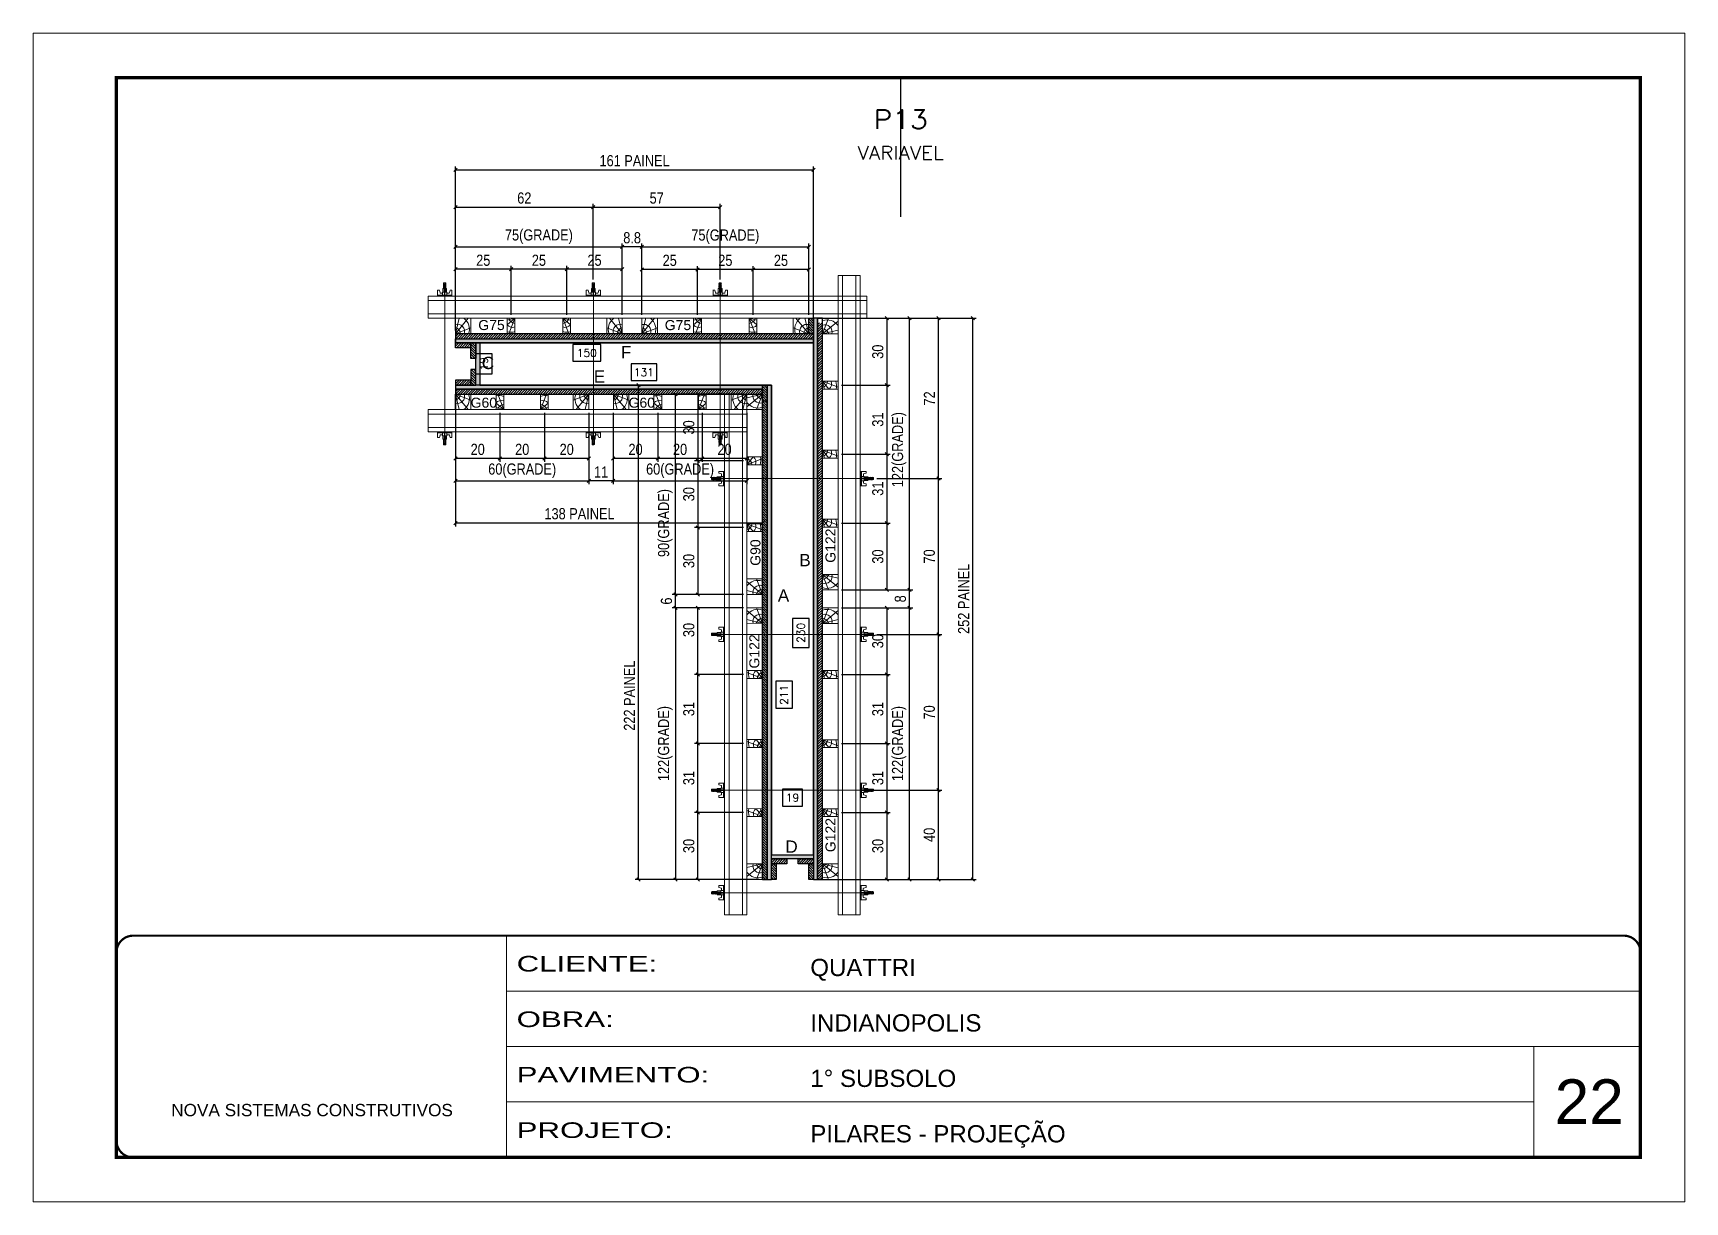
# Model space of a CAD drawing. Header units: millimetres. Extents: x 1945 to 8225, y 304 to 15137.
# Drawn here: x 3543 to 5028, y 8344 to 9394 of the extents above; entities that cross this region are included whole.
import ezdxf
from ezdxf.enums import TextEntityAlignment as Align

# ---------------------------------------------------------------- set-up
doc = ezdxf.new("R2010")
doc.units = ezdxf.units.MM
for name, pattern in [('CONTINUO', [0]), ('DASHED', [0.75, 0.5, -0.25]), ('HIDDEN', [0.375, 0.25, -0.125])]:
    doc.linetypes.add(name, pattern=pattern)
for name, color, linetype, lineweight in [('CARIMBO', 255, 'Continuous', 9), ('CONCRETO', 251, 'Continuous', 25), ('Folhas', 255, 'Continuous', 9), ('Hachura', 251, 'Continuous', 9), ('Madeira', 126, 'Continuous', 18), ('Perfil Metálico', 224, 'Continuous', 18), ('SARRAFO DE PRESSAO', 251, 'DASHED', 9), ('Texto Seção', 7, 'Continuous', 15)]:
    doc.layers.add(name, color=color, linetype=linetype, lineweight=lineweight)
for name, color, linetype in [('CHAPA', 1, 'Continuous'), ('COTA', 241, 'Continuous'), ('MEIO_PONT', 93, 'Continuous'), ('Painéis', 200, 'Continuous'), ('SARRAFO', 251, 'Continuous'), ('Texto de Titulo', 7, 'Continuous'), ('Texto Qtd Sarr', 242, 'Continuous'), ('TEXTO_GERAL', 7, 'Continuous')]:
    doc.layers.add(name, color=color, linetype=linetype)
doc.styles.add('ARIAL', font='arial.ttf')
doc.styles.add('COTA TECNICA 2X', font='techl___.ttf', dxfattribs={"height": 10})
doc.styles.add('ROMANS', font='romans.shx')
doc.styles.add('SANSSERIF', font='sas_____.pfb')
doc.styles.add('Tecnologia', font='')
doc.styles.get('Tecnologia').set_extended_font_data('Forgotten Futurist')
doc.dimstyles.new('Cota Seção interna', dxfattribs={"dimtxt": 7, "dimasz": 6, "dimexe": 0.18, "dimexo": 2, "dimgap": -4, "dimtad": 3, "dimdec": 1, "dimlfac": 0.5, "dimzin": 12, "dimdsep": 46, "dimtxsty": 'ROMANS', "dimblk": 'ARCHTICK', "dimcen": 0.09, "dimse1": 1, "dimse2": 1, "dimsd1": 1, "dimsd2": 1, "dimclrd": 180, "dimclre": 5, "dimclrt": 1, "dimadec": 0, "dimazin": 3, "dimtfac": 1, "dimtdec": 1, "dimtofl": 0, "dimtmove": 0, "dimatfit": 3, "dimldrblk": 'ARCHTICK', "dimfxl": 1, "dimtolj": 1, "dimtzin": 0, "dimarcsym": 0})
doc.dimstyles.new('SECAO PILAR', dxfattribs={"dimtxt": 10, "dimasz": 3, "dimexe": 3, "dimexo": 3, "dimgap": 3, "dimtad": 1, "dimdec": 1, "dimlfac": 0.5, "dimzin": 12, "dimdsep": 46, "dimtxsty": 'COTA TECNICA 2X', "dimblk1": 'OBLIQUE', "dimblk2": 'OBLIQUE', "dimsah": 1, "dimcen": 0.9, "dimclrd": 256, "dimclre": 256, "dimclrt": 256, "dimadec": 1, "dimazin": 3, "dimtfac": 1, "dimtdec": 1, "dimtmove": 0, "dimatfit": 3, "dimfxl": 1, "dimtolj": 1, "dimtzin": 12, "dimarcsym": 0})
pattern_1 = [(45, (13590.9936, 31236.3893), (-1.12253202, 1.12253202), [])]
pattern_2 = [(135, (-18442.7664, 17478.533), (-1.12253202, -1.12253202), [])]
pattern_3 = [(45, (13659.9936, 31244.3893), (-1.12253202, 1.12253202), [])]

msp = doc.modelspace()

# ---------------------------------------------------------------- texts
at = {"layer": 'CARIMBO', "style": 'ARIAL'}
msp.add_text('22', height=40, dxfattribs=at).set_placement((4911.22, 8414.38))
at = {"layer": 'TEXTO_GERAL', "color": 0, "linetype": 'Continuous', "style": 'SANSSERIF'}
for s, p in [('G75', (3943.63, 9131.94)), ('G75', (4111.23, 9131.89)), ('G60', (3936.71, 9062.23)), ('G60', (4078.7, 9062.21))]:
    msp.add_text(s, height=9, dxfattribs=at).set_placement(p, align=Align.MIDDLE_LEFT)
at = {"layer": 'TEXTO_GERAL', "style": 'ARIAL'}
for s, p in [('C', (3952.3, 9097.92)), ('F', (4076.46, 9107.67)), ('E', (4052.55, 9085.7)), ('B', (4237.36, 8920.79)), ('A', (4218, 8888.97)), ('D', (4225.21, 8663.43))]:
    msp.add_text(s, height=11, dxfattribs=at).set_placement(p, align=Align.MIDDLE_CENTER)
at = {"layer": 'TEXTO_GERAL', "color": 0, "linetype": 'Continuous', "style": 'SANSSERIF'}
for s, p in [('G122', (4260.23, 8918.4)), ('G90', (4192.75, 8915.68)), ('G122', (4191.75, 8823.39)), ('G122', (4260.23, 8658.4))]:
    msp.add_text(s, height=9, rotation=90, dxfattribs=at).set_placement(p, align=Align.MIDDLE_LEFT)

# ---------------------------------------------------------------- blocks, each defined once
blk = doc.blocks.new('9999999999')
at = {"color": 30, "linetype": 'CONTINUO'}
for p, q in [((98564.6, 34230.2), (98564.6, 34429.4)), ((98564.6, 34379.6), (99584, 34379.6)), ((98564.6, 34329.8), (99488, 34329.8)), ((99584, 34329.8), (99488, 34329.8)), ((99488, 34329.8), (99488, 34230.2)), ((98564.6, 34280), (99488, 34280))]:
    blk.add_line(p, q, dxfattribs=at)
at = {"color": 30, "linetype": 'CONTINUO', "const_width": 2}
blk.add_lwpolyline([(99584, 34230.2), (99584, 34414.4, 0.414214), (99569, 34429.4), (98229, 34429.4, 0.414214), (98214, 34414.4), (98214, 34245.2, 0.414214), (98229, 34230.2), (99584, 34230.2)], format="xyb", dxfattribs=at)
at = {"layer": 'Folhas'}
blk.add_lwpolyline([(98139, 34190.2), (99624, 34190.2), (99624, 35240.2), (98139, 35240.2)], close=True, dxfattribs=at)
at = {"layer": 'Folhas', "color": 30, "const_width": 3}
blk.add_lwpolyline([(98214, 34230.2), (99584, 34230.2), (99584, 35200.2), (98214, 35200.2)], close=True, dxfattribs=at)
at = {"color": 7, "linetype": 'Continuous', "ltscale": 5, "style": 'ARIAL'}
for s, height, p in [('QUATTRI', 15.48, (98837.7, 34393.1)), ('INDIANOPOLIS', 15.483, (98837.7, 34343.3)), ('1° SUBSOLO', 15.48, (98837.7, 34293.5)), ('NOVA SISTEMAS CONSTRUTIVOS', 11.059, (98263.2, 34267.2)), ('PILARES - PROJEÇÃO', 15.483, (98837.7, 34243.7))]:
    blk.add_text(s, height=height, dxfattribs=at).set_placement(p)
at = {"layer": 'Folhas', "color": 7, "style": 'Tecnologia', "width": 1.5}
for s, p in [('CLIENTE:', (98573.7, 34397.2)), ('OBRA:', (98573.7, 34347.3)), ('PAVIMENTO:', (98573.7, 34297.5)), ('PROJETO:', (98573.7, 34247.7))]:
    blk.add_text(s, height=14, dxfattribs=at).set_placement(p)
blk = doc.blocks.new('titulo1')
at = {"layer": 'Defpoints', "color": 252, "linetype": 'HIDDEN', "ltscale": 2}
blk.add_line((0, 0), (0, 125), dxfattribs=at)
at = {"layer": 'Defpoints', "style": 'ROMANS', "oblique": 15}
blk.add_attdef('FOLHA', text='', height=10, dxfattribs=at).set_placement((0, 15.6), align=Align.MIDDLE_CENTER)
at = {"layer": 'Texto Qtd Sarr', "color": 3, "style": 'ROMANS', "oblique": 15}
for tag, height, p in [('TITULO', 17, (0, 71.4)), ('SEÇÃO', 12, (0, 41.5))]:
    blk.add_attdef(tag, text='', height=height, dxfattribs=at).set_placement(p, align=Align.MIDDLE_CENTER)
blk = doc.blocks.new('*D937')
at = {"layer": 'COTA', "color": 180, "lineweight": -2, "transparency": 16777216}
for p, q in [((4235.1, 8714.9), (4217.1, 8714.9)), ((4217.1, 8714.9), (4217.1, 8699.9)), ((4235.1, 8699.9), (4235.1, 8714.9)), ((4217.1, 8699.9), (4235.1, 8699.9))]:
    blk.add_line(p, q, dxfattribs=at)
at = {"layer": 'Defpoints', "color": 0, "transparency": 16777216}
for p in [(4207.1, 8695.9), (4207.1, 8656.4), (4245.1, 8656.4)]:
    blk.add_point(p, dxfattribs=at)
at = {"layer": 'COTA', "color": 1, "transparency": 16777216, "insert": (4226.1, 8707.4), "char_height": 7, "attachment_point": 5, "style": 'ROMANS'}
blk.add_mtext('\\A1;19', dxfattribs=at)
blk = doc.blocks.new('_ArchTick')
at = {"color": 0, "linetype": 'ByBlock', "const_width": 0.15}
blk.add_lwpolyline([(-0.5, -0.5), (0.5, 0.5)], dxfattribs=at)
blk = doc.blocks.new('*D938')
at = {"layer": 'COTA', "color": 180, "lineweight": -2, "transparency": 16777216}
for p, q in [((3956.1, 9106), (3941.1, 9106)), ((3941.1, 9106), (3941.1, 9088)), ((3956.1, 9088), (3956.1, 9106)), ((3941.1, 9088), (3956.1, 9088))]:
    blk.add_line(p, q, dxfattribs=at)
at = {"layer": 'Defpoints', "color": 0, "transparency": 16777216}
for p in [(3945.1, 9116), (3960.1, 9116), (3945.1, 9078)]:
    blk.add_point(p, dxfattribs=at)
at = {"layer": 'COTA', "color": 1, "transparency": 16777216, "insert": (3948.6, 9097), "char_height": 7, "attachment_point": 5, "rotation": 90, "style": 'ROMANS'}
blk.add_mtext('\\A1;19', dxfattribs=at)
blk = doc.blocks.new('C')
at = {"layer": 'Hachura', "color": 0}
for p, q in [((0, 3.22), (0, -3.22)), ((0.45, 3.22), (0, 3.22)), ((0.46, 3.16), (0, 3.16)), ((0.46, 3.05), (0, 3.05)), ((0.46, 2.88), (0, 2.88)), ((0, 2.75), (0, -1.16)), ((0.46, 2.65), (0, 2.65)), ((0.46, 2.23), (0, 2.23)), ((0.46, 1.51), (0, 1.51)), ((0.39, 0.49), (0.17, 0.49)), ((0.45, -3.23), (0.45, 3.22)), ((0.45, 3.22), (2.58, 3.22)), ((1.74, 0.97), (0.45, 0.97)), ((1.45, 0.1), (0.45, 0.1)), ((1.35, 1.94), (1.35, 0.96)), ((2.58, 2.39), (1.47, 2.09)), ((1.74, -0.97), (1.74, 0.97)), ((1.74, 0.97), (1.74, 0.84)), ((1.74, 0.97), (1.74, 0.84)), ((1.74, 0.84), (3.35, 0.84)), ((3.35, 0.45), (1.74, 0.45)), ((2.58, 3.22), (2.58, 2.39)), ((3.32, 0.84), (3.32, -0.84)), ((3.35, 0.84), (3.35, -0.84)), ((3.68, 0.45), (3.35, 0.45)), ((3.84, -0.52), (3.35, 0.45)), ((3.35, 0.06), (3.67, -0.57)), ((3.68, 0.45), (4.16, -0.52)), ((3.72, 0.5), (4.25, -0.57)), ((4.37, -0.55), (3.83, 0.53)), ((4.15, 0.45), (3.93, 0.45)), ((4.42, -0.52), (3.93, 0.45)), ((4.15, 0.45), (4.26, 0.45)), ((4.26, 0.45), (4.74, -0.52)), ((4.3, 0.5), (4.83, -0.57)), ((4.95, -0.55), (4.41, 0.53)), ((4.51, 0.45), (4.84, 0.45)), ((5, -0.52), (4.51, 0.45)), ((4.84, 0.45), (5.32, -0.52)), ((4.88, 0.5), (5.41, -0.57)), ((5.53, -0.55), (4.99, 0.53)), ((5.58, -0.52), (5.09, 0.45)), ((5.42, 0.45), (5.09, 0.45)), ((5.58, -0.52), (5.09, 0.45)), ((5.42, 0.45), (5.74, -0.19)), ((5.46, 0.5), (5.74, -0.07)), ((5.74, 0.19), (5.57, 0.53)), ((5.74, 0.32), (5.68, 0.45)), ((5.68, 0.45), (5.74, 0.45)), ((5.74, 0.45), (5.9, 0.29)), ((5.74, 0.45), (5.74, -0.52)), ((5.9, -0.36), (5.9, 0.29)), ((0.45, 0), (0, 0)), ((0.46, -1.52), (0, -1.52)), ((0.46, -2.23), (0, -2.23)), ((0.46, -2.65), (0, -2.65)), ((0.46, -2.88), (0, -2.88)), ((0.46, -3.05), (0, -3.05)), ((0.46, -3.16), (0, -3.16)), ((0, -3.22), (2.57, -3.22)), ((0.08, -0.48), (0.29, -0.48)), ((0.29, -0.48), (0.4, -0.48)), ((0.45, 0), (0.45, -0.97)), ((0.45, -0.16), (1.45, -0.16)), ((0.45, -0.65), (0.45, -0.32)), ((0.45, -3.23), (0.45, -0.65)), ((0.45, -0.97), (1.74, -0.97)), ((1.35, -1.94), (1.35, -0.97)), ((2.58, -2.39), (1.47, -2.1)), ((3.35, -0.32), (1.74, -0.32)), ((3.35, -0.84), (1.74, -0.84)), ((2.58, -3.23), (2.58, -2.39)), ((3.35, -0.07), (3.58, -0.52)), ((3.35, -0.52), (3.58, -0.52)), ((3.84, -0.52), (4.16, -0.52)), ((4.42, -0.52), (4.74, -0.52)), ((4.63, -0.52), (4.74, -0.52)), ((5, -0.52), (5.32, -0.52)), ((5.58, -0.52), (5.74, -0.52)), ((5.74, -0.52), (5.9, -0.36)), ((5.74, -0.52), (5.74, -0.52))]:
    blk.add_line(p, q, dxfattribs=at)
for centre, radius, start, end in [((1.52, 1.94), 0.161, 104.74356, 180), ((1.44, -0.03), 0.129, 272.69497, 87.30503), ((3.81, 0.39), 0.143, 25.56881, 154.43119), ((4.39, 0.39), 0.143, 25.56881, 154.43119), ((4.97, 0.39), 0.143, 25.56881, 154.43119), ((5.55, 0.39), 0.143, 25.56881, 154.43119), ((0.17, -0.37), 0.174, 221.74404, 317.85924), ((1.52, -1.94), 0.161, 180, 255.25644), ((3.71, -0.4), 0.174, 222.14076, 318.25596), ((4.29, -0.4), 0.174, 222.14076, 318.25596), ((4.87, -0.4), 0.174, 222.14076, 318.25596), ((5.45, -0.4), 0.174, 222.14076, 318.25596), ((5.61, -0.4), 0.174, 317.85924, 318.25596)]:
    blk.add_arc(centre, radius, start, end, dxfattribs=at)
blk = doc.blocks.new('_Oblique')
at = {"color": 0, "linetype": 'ByBlock', "lineweight": -2}
blk.add_line((-0.5, -0.5), (0.5, 0.5), dxfattribs=at)
blk = doc.blocks.new('*D939')
at = {"layer": 'COTA', "lineweight": -2, "transparency": 16777216}
for p, q in [((4196.1, 9078), (4084.6, 9078)), ((4087.6, 8634), (4087.6, 9078)), ((4196.1, 8634), (4084.6, 8634))]:
    blk.add_line(p, q, dxfattribs=at)
at = {"layer": 'Defpoints', "color": 0, "transparency": 16777216}
for p in [(4087.6, 9078), (4199.1, 9078), (4199.1, 8634)]:
    blk.add_point(p, dxfattribs=at)
at = {"layer": 'COTA', "lineweight": -2, "transparency": 16777216, "xscale": 3, "yscale": 3, "zscale": 3}
for p, rotation in [((4087.6, 9078), 90), ((4087.6, 8634), 270)]:
    blk.add_blockref('_Oblique', p, dxfattribs=dict(at, rotation=rotation))
at = {"layer": 'COTA', "transparency": 16777216, "insert": (4079.5, 8799), "char_height": 10, "attachment_point": 5, "rotation": 90, "style": 'COTA TECNICA 2X'}
blk.add_mtext('\\A1;222 PAINEL', dxfattribs=at)
blk = doc.blocks.new('*D940')
at = {"layer": 'COTA', "lineweight": -2, "transparency": 16777216}
for p, q in [((3923.1, 9127), (3923.1, 9274.4)), ((3923.1, 9271.4), (4245.1, 9271.4)), ((4245.1, 9127), (4245.1, 9274.4))]:
    blk.add_line(p, q, dxfattribs=at)
at = {"layer": 'Defpoints', "color": 0, "transparency": 16777216}
for p in [(4245.1, 9271.4), (3923.1, 9124), (4245.1, 9124)]:
    blk.add_point(p, dxfattribs=at)
at = {"layer": 'COTA', "lineweight": -2, "transparency": 16777216, "xscale": 3, "yscale": 3, "zscale": 3, "rotation": 180}
blk.add_blockref('_Oblique', (3923.1, 9271.4), dxfattribs=at)
at = {"layer": 'COTA', "lineweight": -2, "transparency": 16777216, "xscale": 3, "yscale": 3, "zscale": 3}
blk.add_blockref('_Oblique', (4245.1, 9271.4), dxfattribs=at)
at = {"layer": 'COTA', "transparency": 16777216, "insert": (4084.1, 9279.5), "char_height": 10, "attachment_point": 5, "style": 'COTA TECNICA 2X'}
blk.add_mtext('\\A1;161 PAINEL', dxfattribs=at)
blk = doc.blocks.new('*D941')
at = {"layer": 'COTA', "lineweight": -2, "transparency": 16777216}
for p, q in [((3923.1, 9075), (3923.1, 8951.1)), ((4199.1, 9075), (4199.1, 8951.1)), ((4199.1, 8954.1), (3923.1, 8954.1))]:
    blk.add_line(p, q, dxfattribs=at)
at = {"layer": 'Defpoints', "color": 0, "transparency": 16777216}
for p in [(3923.1, 9078), (4199.1, 9078), (3923.1, 8954.1)]:
    blk.add_point(p, dxfattribs=at)
at = {"layer": 'COTA', "lineweight": -2, "transparency": 16777216, "xscale": 3, "yscale": 3, "zscale": 3, "rotation": 180}
blk.add_blockref('_Oblique', (3923.1, 8954.1), dxfattribs=at)
at = {"layer": 'COTA', "lineweight": -2, "transparency": 16777216, "xscale": 3, "yscale": 3, "zscale": 3}
blk.add_blockref('_Oblique', (4199.1, 8954.1), dxfattribs=at)
at = {"layer": 'COTA', "transparency": 16777216, "insert": (4034.6, 8962.4), "char_height": 10, "attachment_point": 5, "style": 'COTA TECNICA 2X'}
blk.add_mtext('\\A1;138 PAINEL', dxfattribs=at)
blk = doc.blocks.new('*D942')
at = {"layer": 'COTA', "lineweight": -2, "transparency": 16777216}
for p, q in [((4290.1, 8714), (4360.2, 8714)), ((4357.2, 8634), (4357.2, 8714)), ((4270.1, 8634), (4360.2, 8634))]:
    blk.add_line(p, q, dxfattribs=at)
at = {"layer": 'Defpoints', "color": 0, "transparency": 16777216}
for p in [(4287.1, 8714), (4357.2, 8714), (4267.1, 8634)]:
    blk.add_point(p, dxfattribs=at)
at = {"layer": 'COTA', "lineweight": -2, "transparency": 16777216, "xscale": 3, "yscale": 3, "zscale": 3}
for p, rotation in [((4357.2, 8714), 90), ((4357.2, 8634), 270)]:
    blk.add_blockref('_Oblique', p, dxfattribs=dict(at, rotation=rotation))
at = {"layer": 'COTA', "transparency": 16777216, "insert": (4349.1, 8674), "char_height": 10, "attachment_point": 5, "rotation": 90, "style": 'COTA TECNICA 2X'}
blk.add_mtext('\\A1;40', dxfattribs=at)
blk = doc.blocks.new('*D943')
at = {"layer": 'COTA', "linetype": 'ByBlock', "lineweight": -2, "transparency": 16777216}
for p, q in [((4301.9, 8854.1), (4360.2, 8854.1)), ((4357.2, 8714), (4357.2, 8854.1)), ((4290.1, 8714), (4360.2, 8714))]:
    blk.add_line(p, q, dxfattribs=at)
at = {"layer": 'Defpoints', "color": 0, "linetype": 'ByBlock', "transparency": 16777216}
for p in [(4298.9, 8854.1), (4357.2, 8854.1), (4287.1, 8714)]:
    blk.add_point(p, dxfattribs=at)
at = {"layer": 'COTA', "linetype": 'ByBlock', "lineweight": -2, "transparency": 16777216, "xscale": 3, "yscale": 3, "zscale": 3}
for p, rotation in [((4357.2, 8854.1), 90), ((4357.2, 8714), 270)]:
    blk.add_blockref('_Oblique', p, dxfattribs=dict(at, rotation=rotation))
at = {"layer": 'COTA', "linetype": 'ByBlock', "transparency": 16777216, "insert": (4349.1, 8784), "char_height": 10, "attachment_point": 5, "rotation": 90, "style": 'COTA TECNICA 2X'}
blk.add_mtext('\\A1;70', dxfattribs=at)
blk = doc.blocks.new('*D944')
at = {"layer": 'COTA', "linetype": 'ByBlock', "lineweight": -2, "transparency": 16777216}
for p, q in [((4301.9, 8994.1), (4360.2, 8994.1)), ((4357.2, 8854.1), (4357.2, 8994.1)), ((4301.9, 8854.1), (4360.2, 8854.1))]:
    blk.add_line(p, q, dxfattribs=at)
at = {"layer": 'Defpoints', "color": 0, "linetype": 'ByBlock', "transparency": 16777216}
for p in [(4298.9, 8994.1), (4357.2, 8994.1), (4298.9, 8854.1)]:
    blk.add_point(p, dxfattribs=at)
at = {"layer": 'COTA', "linetype": 'ByBlock', "lineweight": -2, "transparency": 16777216, "xscale": 3, "yscale": 3, "zscale": 3}
for p, rotation in [((4357.2, 8994.1), 90), ((4357.2, 8854.1), 270)]:
    blk.add_blockref('_Oblique', p, dxfattribs=dict(at, rotation=rotation))
at = {"layer": 'COTA', "linetype": 'ByBlock', "transparency": 16777216, "insert": (4349.1, 8924.1), "char_height": 10, "attachment_point": 5, "rotation": 90, "style": 'COTA TECNICA 2X'}
blk.add_mtext('\\A1;70', dxfattribs=at)
blk = doc.blocks.new('*D945')
at = {"layer": 'COTA', "linetype": 'ByBlock', "lineweight": -2, "transparency": 16777216}
for p, q in [((4248.1, 9138), (4391.1, 9138)), ((4388.1, 8634), (4388.1, 9138)), ((4248.1, 8634), (4391.1, 8634))]:
    blk.add_line(p, q, dxfattribs=at)
at = {"layer": 'Defpoints', "color": 0, "linetype": 'ByBlock', "transparency": 16777216}
for p in [(4245.1, 9138), (4388.1, 9138), (4245.1, 8634)]:
    blk.add_point(p, dxfattribs=at)
at = {"layer": 'COTA', "linetype": 'ByBlock', "lineweight": -2, "transparency": 16777216, "xscale": 3, "yscale": 3, "zscale": 3}
for p, rotation in [((4388.1, 9138), 90), ((4388.1, 8634), 270)]:
    blk.add_blockref('_Oblique', p, dxfattribs=dict(at, rotation=rotation))
at = {"layer": 'COTA', "linetype": 'ByBlock', "transparency": 16777216, "insert": (4380, 8886), "char_height": 10, "attachment_point": 5, "rotation": 90, "style": 'COTA TECNICA 2X'}
blk.add_mtext('\\A1;252 PAINEL', dxfattribs=at)
blk = doc.blocks.new('*D946')
at = {"layer": 'COTA', "color": 180, "lineweight": -2, "transparency": 16777216}
for p, q in [((4053.7, 9114.4), (4028.7, 9114.4)), ((4028.7, 9114.4), (4028.7, 9099.4)), ((4053.7, 9099.4), (4053.7, 9114.4)), ((4028.7, 9099.4), (4053.7, 9099.4))]:
    blk.add_line(p, q, dxfattribs=at)
at = {"layer": 'Defpoints', "color": 0, "transparency": 16777216}
for p in [(3945.1, 9116), (4245.1, 9116), (4245.1, 9095.4)]:
    blk.add_point(p, dxfattribs=at)
at = {"layer": 'COTA', "color": 1, "transparency": 16777216, "insert": (4041.2, 9106.9), "char_height": 7, "attachment_point": 5, "style": 'ROMANS'}
blk.add_mtext('\\A1;150', dxfattribs=at)
blk = doc.blocks.new('*D947')
at = {"layer": 'COTA', "color": 180, "lineweight": -2, "transparency": 16777216}
for p, q in [((4241.1, 8868.4), (4226.1, 8868.4)), ((4226.1, 8868.4), (4226.1, 8842.4)), ((4241.1, 8842.4), (4241.1, 8868.4)), ((4226.1, 8842.4), (4241.1, 8842.4))]:
    blk.add_line(p, q, dxfattribs=at)
at = {"layer": 'Defpoints', "color": 0, "transparency": 16777216}
for p in [(4245.1, 9116), (4245.1, 8656), (4245.1, 8656)]:
    blk.add_point(p, dxfattribs=at)
at = {"layer": 'COTA', "color": 1, "transparency": 16777216, "insert": (4233.6, 8855.4), "char_height": 7, "attachment_point": 5, "rotation": 90, "style": 'ROMANS'}
blk.add_mtext('\\A1;230', dxfattribs=at)
blk = doc.blocks.new('PONTALETE')
at = {"layer": 'Madeira'}
for q in [(2.71, 7), (7, 5.76), (7, 1.74)]:
    blk.add_line((0, 0), q, dxfattribs=at)
blk.add_lwpolyline([(0, 0), (7, 0), (7, 7), (0, 7)], close=True, dxfattribs=at)
for centre, radius, start, end in [((2.04, 0.06), 6.23, 37.28179, 109.09128), ((1.09, 0.9), 3.19, 343.60304, 109.98471), ((-0.21, -0.78), 3.09, 14.63219, 86.0383)]:
    blk.add_arc(centre, radius, start, end, dxfattribs=at)
blk = doc.blocks.new('MEIO PONTALETE')
at = {"layer": 'Madeira'}
for q in [(2.71, 7), (3.5, 2.88), (3.5, 0.87)]:
    blk.add_line((0, 0), q, dxfattribs=at)
blk.add_lwpolyline([(0, 0), (3.5, 0), (3.5, 7), (0, 7)], close=True, dxfattribs=at)
for centre, radius, start, end in [((2.04, 0.06), 6.23, 76.44987, 109.09128), ((1.09, 0.9), 3.19, 40.90626, 109.98471), ((-0.21, -0.78), 3.09, 14.63219, 86.0383)]:
    blk.add_arc(centre, radius, start, end, dxfattribs=at)
blk = doc.blocks.new('*D948')
at = {"layer": 'COTA', "lineweight": -2, "transparency": 16777216}
for p, q in [((4182.1, 8694), (4138.1, 8694)), ((4141.1, 8634), (4141.1, 8694)), ((4182, 8634), (4138.1, 8634))]:
    blk.add_line(p, q, dxfattribs=at)
at = {"layer": 'Defpoints', "color": 0, "transparency": 16777216}
for p in [(4141.1, 8694), (4185.1, 8694), (4185, 8634)]:
    blk.add_point(p, dxfattribs=at)
at = {"layer": 'COTA', "lineweight": -2, "transparency": 16777216, "xscale": 3, "yscale": 3, "zscale": 3}
for p, rotation in [((4141.1, 8694), 90), ((4141.1, 8634), 270)]:
    blk.add_blockref('_Oblique', p, dxfattribs=dict(at, rotation=rotation))
at = {"layer": 'COTA', "transparency": 16777216, "insert": (4132.9, 8664), "char_height": 10, "attachment_point": 5, "rotation": 90, "style": 'COTA TECNICA 2X'}
blk.add_mtext('\\A1;30', dxfattribs=at)
blk = doc.blocks.new('*D949')
at = {"layer": 'COTA', "lineweight": -2, "transparency": 16777216}
for p, q in [((4182.1, 8878), (4117.9, 8878)), ((4120.9, 8878), (4120.9, 8634)), ((4182, 8634), (4117.9, 8634))]:
    blk.add_line(p, q, dxfattribs=at)
at = {"layer": 'Defpoints', "color": 0, "transparency": 16777216}
for p in [(4185.1, 8878), (4120.9, 8634), (4185, 8634)]:
    blk.add_point(p, dxfattribs=at)
at = {"layer": 'COTA', "lineweight": -2, "transparency": 16777216, "xscale": 3, "yscale": 3, "zscale": 3}
for p, rotation in [((4120.9, 8878), 90), ((4120.9, 8634), 270)]:
    blk.add_blockref('_Oblique', p, dxfattribs=dict(at, rotation=rotation))
at = {"layer": 'COTA', "transparency": 16777216, "insert": (4111.7, 8756), "char_height": 10, "attachment_point": 5, "rotation": 90, "style": 'COTA TECNICA 2X'}
blk.add_mtext('\\A1;122(GRADE)', dxfattribs=at)
blk = doc.blocks.new('*D950')
at = {"layer": 'COTA', "lineweight": -2, "transparency": 16777216}
for p, q in [((4182.1, 8756), (4138.1, 8756)), ((4141.1, 8694), (4141.1, 8756)), ((4182.1, 8694), (4138.1, 8694))]:
    blk.add_line(p, q, dxfattribs=at)
at = {"layer": 'Defpoints', "color": 0, "transparency": 16777216}
for p in [(4141.1, 8756), (4185.1, 8756), (4185.1, 8694)]:
    blk.add_point(p, dxfattribs=at)
at = {"layer": 'COTA', "lineweight": -2, "transparency": 16777216, "xscale": 3, "yscale": 3, "zscale": 3}
for p, rotation in [((4141.1, 8756), 90), ((4141.1, 8694), 270)]:
    blk.add_blockref('_Oblique', p, dxfattribs=dict(at, rotation=rotation))
at = {"layer": 'COTA', "transparency": 16777216, "insert": (4132.9, 8725), "char_height": 10, "attachment_point": 5, "rotation": 90, "style": 'COTA TECNICA 2X'}
blk.add_mtext('\\A1;31', dxfattribs=at)
blk = doc.blocks.new('*D951')
at = {"layer": 'COTA', "lineweight": -2, "transparency": 16777216}
for p, q in [((4182.1, 8818), (4138.1, 8818)), ((4141.1, 8756), (4141.1, 8818)), ((4182.1, 8756), (4138.1, 8756))]:
    blk.add_line(p, q, dxfattribs=at)
at = {"layer": 'Defpoints', "color": 0, "transparency": 16777216}
for p in [(4141.1, 8818), (4185.1, 8818), (4185.1, 8756)]:
    blk.add_point(p, dxfattribs=at)
at = {"layer": 'COTA', "lineweight": -2, "transparency": 16777216, "xscale": 3, "yscale": 3, "zscale": 3}
for p, rotation in [((4141.1, 8818), 90), ((4141.1, 8756), 270)]:
    blk.add_blockref('_Oblique', p, dxfattribs=dict(at, rotation=rotation))
at = {"layer": 'COTA', "transparency": 16777216, "insert": (4132.9, 8787), "char_height": 10, "attachment_point": 5, "rotation": 90, "style": 'COTA TECNICA 2X'}
blk.add_mtext('\\A1;31', dxfattribs=at)
blk = doc.blocks.new('*D952')
at = {"layer": 'COTA', "lineweight": -2, "transparency": 16777216}
for p, q in [((4182.1, 8878), (4138.1, 8878)), ((4141.1, 8818), (4141.1, 8878)), ((4182.1, 8818), (4138.1, 8818))]:
    blk.add_line(p, q, dxfattribs=at)
at = {"layer": 'Defpoints', "color": 0, "transparency": 16777216}
for p in [(4141.1, 8878), (4185.1, 8878), (4185.1, 8818)]:
    blk.add_point(p, dxfattribs=at)
at = {"layer": 'COTA', "lineweight": -2, "transparency": 16777216, "xscale": 3, "yscale": 3, "zscale": 3}
for p, rotation in [((4141.1, 8878), 90), ((4141.1, 8818), 270)]:
    blk.add_blockref('_Oblique', p, dxfattribs=dict(at, rotation=rotation))
at = {"layer": 'COTA', "transparency": 16777216, "insert": (4132.9, 8858), "char_height": 10, "attachment_point": 5, "rotation": 90, "style": 'COTA TECNICA 2X'}
blk.add_mtext('\\A1;30', dxfattribs=at)
blk = doc.blocks.new('*D953')
at = {"layer": 'COTA', "linetype": 'ByBlock', "lineweight": -2, "transparency": 16777216}
for p, q in [((4270, 9138), (4360.2, 9138)), ((4357.2, 8994.1), (4357.2, 9138)), ((4301.9, 8994.1), (4360.2, 8994.1))]:
    blk.add_line(p, q, dxfattribs=at)
at = {"layer": 'Defpoints', "color": 0, "linetype": 'ByBlock', "transparency": 16777216}
for p in [(4267, 9138), (4357.2, 9138), (4298.9, 8994.1)]:
    blk.add_point(p, dxfattribs=at)
at = {"layer": 'COTA', "linetype": 'ByBlock', "lineweight": -2, "transparency": 16777216, "xscale": 3, "yscale": 3, "zscale": 3}
for p, rotation in [((4357.2, 9138), 90), ((4357.2, 8994.1), 270)]:
    blk.add_blockref('_Oblique', p, dxfattribs=dict(at, rotation=rotation))
at = {"layer": 'COTA', "linetype": 'ByBlock', "transparency": 16777216, "insert": (4349.2, 9066), "char_height": 10, "attachment_point": 5, "rotation": 90, "style": 'COTA TECNICA 2X'}
blk.add_mtext('\\A1;72', dxfattribs=at)
blk = doc.blocks.new('*D954')
at = {"layer": 'COTA', "lineweight": -2, "transparency": 16777216}
for p, q in [((3923.1, 9127), (3923.1, 9240.9)), ((3923.1, 9237.9), (4047, 9237.9)), ((4047, 9172.8), (4047, 9240.9))]:
    blk.add_line(p, q, dxfattribs=at)
at = {"layer": 'Defpoints', "color": 0, "transparency": 16777216}
for p in [(4047, 9237.9), (4047, 9169.8), (3923.1, 9124)]:
    blk.add_point(p, dxfattribs=at)
at = {"layer": 'COTA', "lineweight": -2, "transparency": 16777216, "xscale": 3, "yscale": 3, "zscale": 3, "rotation": 180}
blk.add_blockref('_Oblique', (3923.1, 9237.9), dxfattribs=at)
at = {"layer": 'COTA', "lineweight": -2, "transparency": 16777216, "xscale": 3, "yscale": 3, "zscale": 3}
blk.add_blockref('_Oblique', (4047, 9237.9), dxfattribs=at)
at = {"layer": 'COTA', "transparency": 16777216, "insert": (3985, 9246), "char_height": 10, "attachment_point": 5, "style": 'COTA TECNICA 2X'}
blk.add_mtext('\\A1;62', dxfattribs=at)
blk = doc.blocks.new('*D955')
at = {"layer": 'COTA', "lineweight": -2, "transparency": 16777216}
for p, q in [((4047, 9172.8), (4047, 9240.9)), ((4047, 9237.9), (4161, 9237.9)), ((4161, 9172.8), (4161, 9240.9))]:
    blk.add_line(p, q, dxfattribs=at)
at = {"layer": 'Defpoints', "color": 0, "transparency": 16777216}
for p in [(4161, 9237.9), (4047, 9169.8), (4161, 9169.8)]:
    blk.add_point(p, dxfattribs=at)
at = {"layer": 'COTA', "lineweight": -2, "transparency": 16777216, "xscale": 3, "yscale": 3, "zscale": 3, "rotation": 180}
blk.add_blockref('_Oblique', (4047, 9237.9), dxfattribs=at)
at = {"layer": 'COTA', "lineweight": -2, "transparency": 16777216, "xscale": 3, "yscale": 3, "zscale": 3}
blk.add_blockref('_Oblique', (4161, 9237.9), dxfattribs=at)
at = {"layer": 'COTA', "transparency": 16777216, "insert": (4104, 9246), "char_height": 10, "attachment_point": 5, "style": 'COTA TECNICA 2X'}
blk.add_mtext('\\A1;57', dxfattribs=at)
blk = doc.blocks.new('*D956')
at = {"layer": 'COTA', "lineweight": -2, "transparency": 16777216}
for p, q in [((4182.1, 8890), (4117.9, 8890)), ((4120.9, 8878), (4120.9, 8890)), ((4182.1, 8878), (4117.9, 8878))]:
    blk.add_line(p, q, dxfattribs=at)
at = {"layer": 'Defpoints', "color": 0, "transparency": 16777216}
for p in [(4120.9, 8890), (4185.1, 8890), (4185.1, 8878)]:
    blk.add_point(p, dxfattribs=at)
at = {"layer": 'COTA', "lineweight": -2, "transparency": 16777216, "xscale": 3, "yscale": 3, "zscale": 3}
for p, rotation in [((4120.9, 8890), 90), ((4120.9, 8878), 270)]:
    blk.add_blockref('_Oblique', p, dxfattribs=dict(at, rotation=rotation))
at = {"layer": 'COTA', "transparency": 16777216, "insert": (4112.8, 8884), "char_height": 10, "attachment_point": 5, "rotation": 90, "style": 'COTA TECNICA 2X'}
blk.add_mtext('\\A1;6', dxfattribs=at)
blk = doc.blocks.new('*D957')
at = {"layer": 'COTA', "color": 180, "lineweight": -2, "transparency": 16777216}
for p, q in [((4104, 9097), (4081, 9097)), ((4081, 9097), (4081, 9082)), ((4104, 9082), (4104, 9097)), ((4081, 9082), (4104, 9082))]:
    blk.add_line(p, q, dxfattribs=at)
at = {"layer": 'Defpoints', "color": 0, "transparency": 16777216}
for p in [(3945.1, 9078), (3945.1, 9078), (4207.1, 9078)]:
    blk.add_point(p, dxfattribs=at)
at = {"layer": 'COTA', "color": 1, "transparency": 16777216, "insert": (4092.5, 9089.5), "char_height": 7, "attachment_point": 5, "style": 'ROMANS'}
blk.add_mtext('\\A1;131', dxfattribs=at)
blk = doc.blocks.new('*D958')
at = {"layer": 'COTA', "color": 180, "lineweight": -2, "transparency": 16777216}
for p, q in [((4226, 8811.9), (4211, 8811.9)), ((4211, 8811.9), (4211, 8787.9)), ((4226, 8787.9), (4226, 8811.9)), ((4211, 8787.9), (4226, 8787.9))]:
    blk.add_line(p, q, dxfattribs=at)
at = {"layer": 'Defpoints', "color": 0, "transparency": 16777216}
for p in [(4207.1, 9078), (4207.1, 8656), (4230, 8656)]:
    blk.add_point(p, dxfattribs=at)
at = {"layer": 'COTA', "color": 1, "transparency": 16777216, "insert": (4218.5, 8799.9), "char_height": 7, "attachment_point": 5, "rotation": 90, "style": 'ROMANS'}
blk.add_mtext('\\A1;211', dxfattribs=at)
blk = doc.blocks.new('*D959')
at = {"layer": 'COTA', "lineweight": -2, "transparency": 16777216}
for p, q in [((4182.1, 9070), (4138.1, 9070)), ((4141.1, 9070), (4141.1, 9010)), ((4182.1, 9010), (4138.1, 9010))]:
    blk.add_line(p, q, dxfattribs=at)
at = {"layer": 'Defpoints', "color": 0, "transparency": 16777216}
for p in [(4185.1, 9070), (4141.1, 9010), (4185.1, 9010)]:
    blk.add_point(p, dxfattribs=at)
at = {"layer": 'COTA', "lineweight": -2, "transparency": 16777216, "xscale": 3, "yscale": 3, "zscale": 3}
for p, rotation in [((4141.1, 9070), 90), ((4141.1, 9010), 270)]:
    blk.add_blockref('_Oblique', p, dxfattribs=dict(at, rotation=rotation))
at = {"layer": 'COTA', "transparency": 16777216, "insert": (4132.9, 9040), "char_height": 10, "attachment_point": 5, "rotation": 90, "style": 'COTA TECNICA 2X'}
blk.add_mtext('\\A1;30', dxfattribs=at)
blk = doc.blocks.new('*D960')
at = {"layer": 'COTA', "lineweight": -2, "transparency": 16777216}
for p, q in [((4182.1, 9010), (4138.1, 9010)), ((4141.1, 9010), (4141.1, 8950)), ((4182.1, 8950), (4138.1, 8950))]:
    blk.add_line(p, q, dxfattribs=at)
at = {"layer": 'Defpoints', "color": 0, "transparency": 16777216}
for p in [(4185.1, 9010), (4141.1, 8950), (4185.1, 8950)]:
    blk.add_point(p, dxfattribs=at)
at = {"layer": 'COTA', "lineweight": -2, "transparency": 16777216, "xscale": 3, "yscale": 3, "zscale": 3}
for p, rotation in [((4141.1, 9010), 90), ((4141.1, 8950), 270)]:
    blk.add_blockref('_Oblique', p, dxfattribs=dict(at, rotation=rotation))
at = {"layer": 'COTA', "transparency": 16777216, "insert": (4132.9, 8980), "char_height": 10, "attachment_point": 5, "rotation": 90, "style": 'COTA TECNICA 2X'}
blk.add_mtext('\\A1;30', dxfattribs=at)
blk = doc.blocks.new('*D961')
at = {"layer": 'COTA', "lineweight": -2, "transparency": 16777216}
for p, q in [((4182.1, 8950), (4138.1, 8950)), ((4141.1, 8950), (4141.1, 8890)), ((4182.1, 8890), (4138.1, 8890))]:
    blk.add_line(p, q, dxfattribs=at)
at = {"layer": 'Defpoints', "color": 0, "transparency": 16777216}
for p in [(4185.1, 8950), (4141.1, 8890), (4185.1, 8890)]:
    blk.add_point(p, dxfattribs=at)
at = {"layer": 'COTA', "lineweight": -2, "transparency": 16777216, "xscale": 3, "yscale": 3, "zscale": 3}
for p, rotation in [((4141.1, 8950), 90), ((4141.1, 8890), 270)]:
    blk.add_blockref('_Oblique', p, dxfattribs=dict(at, rotation=rotation))
at = {"layer": 'COTA', "transparency": 16777216, "insert": (4132.9, 8920), "char_height": 10, "attachment_point": 5, "rotation": 90, "style": 'COTA TECNICA 2X'}
blk.add_mtext('\\A1;30', dxfattribs=at)
blk = doc.blocks.new('*D962')
at = {"layer": 'COTA', "lineweight": -2, "transparency": 16777216}
for p, q in [((4182.1, 9070), (4117.9, 9070)), ((4120.9, 8890), (4120.9, 9070)), ((4182.1, 8890), (4117.9, 8890))]:
    blk.add_line(p, q, dxfattribs=at)
at = {"layer": 'Defpoints', "color": 0, "transparency": 16777216}
for p in [(4120.9, 9070), (4185.1, 9070), (4185.1, 8890)]:
    blk.add_point(p, dxfattribs=at)
at = {"layer": 'COTA', "lineweight": -2, "transparency": 16777216, "xscale": 3, "yscale": 3, "zscale": 3}
for p, rotation in [((4120.9, 9070), 90), ((4120.9, 8890), 270)]:
    blk.add_blockref('_Oblique', p, dxfattribs=dict(at, rotation=rotation))
at = {"layer": 'COTA', "transparency": 16777216, "insert": (4111.7, 8954.1), "char_height": 10, "attachment_point": 5, "rotation": 90, "style": 'COTA TECNICA 2X'}
blk.add_mtext('\\A1;90(GRADE)', dxfattribs=at)
blk = doc.blocks.new('*D963')
at = {"layer": 'COTA', "lineweight": -2, "transparency": 16777216}
for p, q in [((4270.1, 8878), (4314, 8878)), ((4311, 8878), (4311, 8818)), ((4270.1, 8818), (4314, 8818))]:
    blk.add_line(p, q, dxfattribs=at)
at = {"layer": 'Defpoints', "color": 0, "transparency": 16777216}
for p in [(4267.1, 8878), (4267.1, 8818), (4311, 8818)]:
    blk.add_point(p, dxfattribs=at)
at = {"layer": 'COTA', "lineweight": -2, "transparency": 16777216, "xscale": 3, "yscale": 3, "zscale": 3}
for p, rotation in [((4311, 8878), 90), ((4311, 8818), 270)]:
    blk.add_blockref('_Oblique', p, dxfattribs=dict(at, rotation=rotation))
at = {"layer": 'COTA', "transparency": 16777216, "insert": (4302.8, 8848), "char_height": 10, "attachment_point": 5, "rotation": 90, "style": 'COTA TECNICA 2X'}
blk.add_mtext('\\A1;30', dxfattribs=at)
blk = doc.blocks.new('*D964')
at = {"layer": 'COTA', "lineweight": -2, "transparency": 16777216}
for p, q in [((4270.1, 8878), (4334.2, 8878)), ((4331.2, 8634), (4331.2, 8878)), ((4270, 8634), (4334.2, 8634))]:
    blk.add_line(p, q, dxfattribs=at)
at = {"layer": 'Defpoints', "color": 0, "transparency": 16777216}
for p in [(4267.1, 8878), (4331.2, 8878), (4267, 8634)]:
    blk.add_point(p, dxfattribs=at)
at = {"layer": 'COTA', "lineweight": -2, "transparency": 16777216, "xscale": 3, "yscale": 3, "zscale": 3}
for p, rotation in [((4331.2, 8878), 90), ((4331.2, 8634), 270)]:
    blk.add_blockref('_Oblique', p, dxfattribs=dict(at, rotation=rotation))
at = {"layer": 'COTA', "transparency": 16777216, "insert": (4322, 8756), "char_height": 10, "attachment_point": 5, "rotation": 90, "style": 'COTA TECNICA 2X'}
blk.add_mtext('\\A1;122(GRADE)', dxfattribs=at)
blk = doc.blocks.new('*D965')
at = {"layer": 'COTA', "lineweight": -2, "transparency": 16777216}
for p, q in [((4270.1, 8818), (4314, 8818)), ((4311, 8818), (4311, 8756)), ((4270.1, 8756), (4314, 8756))]:
    blk.add_line(p, q, dxfattribs=at)
at = {"layer": 'Defpoints', "color": 0, "transparency": 16777216}
for p in [(4267.1, 8818), (4267.1, 8756), (4311, 8756)]:
    blk.add_point(p, dxfattribs=at)
at = {"layer": 'COTA', "lineweight": -2, "transparency": 16777216, "xscale": 3, "yscale": 3, "zscale": 3}
for p, rotation in [((4311, 8818), 90), ((4311, 8756), 270)]:
    blk.add_blockref('_Oblique', p, dxfattribs=dict(at, rotation=rotation))
at = {"layer": 'COTA', "transparency": 16777216, "insert": (4302.8, 8787), "char_height": 10, "attachment_point": 5, "rotation": 90, "style": 'COTA TECNICA 2X'}
blk.add_mtext('\\A1;31', dxfattribs=at)
blk = doc.blocks.new('*D966')
at = {"layer": 'COTA', "lineweight": -2, "transparency": 16777216}
for p, q in [((4270.1, 8756), (4314, 8756)), ((4311, 8756), (4311, 8694)), ((4270.1, 8694), (4314, 8694))]:
    blk.add_line(p, q, dxfattribs=at)
at = {"layer": 'Defpoints', "color": 0, "transparency": 16777216}
for p in [(4267.1, 8756), (4267.1, 8694), (4311, 8694)]:
    blk.add_point(p, dxfattribs=at)
at = {"layer": 'COTA', "lineweight": -2, "transparency": 16777216, "xscale": 3, "yscale": 3, "zscale": 3}
for p, rotation in [((4311, 8756), 90), ((4311, 8694), 270)]:
    blk.add_blockref('_Oblique', p, dxfattribs=dict(at, rotation=rotation))
at = {"layer": 'COTA', "transparency": 16777216, "insert": (4302.8, 8725), "char_height": 10, "attachment_point": 5, "rotation": 90, "style": 'COTA TECNICA 2X'}
blk.add_mtext('\\A1;31', dxfattribs=at)
blk = doc.blocks.new('*D967')
at = {"layer": 'COTA', "lineweight": -2, "transparency": 16777216}
for p, q in [((4270.1, 8694), (4314, 8694)), ((4311, 8694), (4311, 8634)), ((4270.1, 8634), (4314, 8634))]:
    blk.add_line(p, q, dxfattribs=at)
at = {"layer": 'Defpoints', "color": 0, "transparency": 16777216}
for p in [(4267.1, 8694), (4267.1, 8634), (4311, 8634)]:
    blk.add_point(p, dxfattribs=at)
at = {"layer": 'COTA', "lineweight": -2, "transparency": 16777216, "xscale": 3, "yscale": 3, "zscale": 3}
for p, rotation in [((4311, 8694), 90), ((4311, 8634), 270)]:
    blk.add_blockref('_Oblique', p, dxfattribs=dict(at, rotation=rotation))
at = {"layer": 'COTA', "transparency": 16777216, "insert": (4302.8, 8664), "char_height": 10, "attachment_point": 5, "rotation": 90, "style": 'COTA TECNICA 2X'}
blk.add_mtext('\\A1;30', dxfattribs=at)
blk = doc.blocks.new('*D968')
at = {"layer": 'COTA', "lineweight": -2, "transparency": 16777216}
for p, q in [((4270.1, 9138), (4314, 9138)), ((4311, 9138), (4311, 9078)), ((4270.1, 9078), (4314, 9078))]:
    blk.add_line(p, q, dxfattribs=at)
at = {"layer": 'Defpoints', "color": 0, "transparency": 16777216}
for p in [(4267.1, 9138), (4267.1, 9078), (4311, 9078)]:
    blk.add_point(p, dxfattribs=at)
at = {"layer": 'COTA', "lineweight": -2, "transparency": 16777216, "xscale": 3, "yscale": 3, "zscale": 3}
for p, rotation in [((4311, 9138), 90), ((4311, 9078), 270)]:
    blk.add_blockref('_Oblique', p, dxfattribs=dict(at, rotation=rotation))
at = {"layer": 'COTA', "transparency": 16777216, "insert": (4302.8, 9108), "char_height": 10, "attachment_point": 5, "rotation": 90, "style": 'COTA TECNICA 2X'}
blk.add_mtext('\\A1;30', dxfattribs=at)
blk = doc.blocks.new('*D969')
at = {"layer": 'COTA', "lineweight": -2, "transparency": 16777216}
for p, q in [((4270.1, 9138), (4334.2, 9138)), ((4331.2, 8894), (4331.2, 9138)), ((4270, 8894), (4334.2, 8894))]:
    blk.add_line(p, q, dxfattribs=at)
at = {"layer": 'Defpoints', "color": 0, "transparency": 16777216}
for p in [(4267.1, 9138), (4331.2, 9138), (4267, 8894)]:
    blk.add_point(p, dxfattribs=at)
at = {"layer": 'COTA', "lineweight": -2, "transparency": 16777216, "xscale": 3, "yscale": 3, "zscale": 3}
for p, rotation in [((4331.2, 9138), 90), ((4331.2, 8894), 270)]:
    blk.add_blockref('_Oblique', p, dxfattribs=dict(at, rotation=rotation))
at = {"layer": 'COTA', "transparency": 16777216, "insert": (4322, 9020), "char_height": 10, "attachment_point": 5, "rotation": 90, "style": 'COTA TECNICA 2X'}
blk.add_mtext('\\A1;122(GRADE)', dxfattribs=at)
blk = doc.blocks.new('*D970')
at = {"layer": 'COTA', "lineweight": -2, "transparency": 16777216}
for p, q in [((4270.1, 9078), (4314, 9078)), ((4311, 9078), (4311, 9016)), ((4270.1, 9016), (4314, 9016))]:
    blk.add_line(p, q, dxfattribs=at)
at = {"layer": 'Defpoints', "color": 0, "transparency": 16777216}
for p in [(4267.1, 9078), (4267.1, 9016), (4311, 9016)]:
    blk.add_point(p, dxfattribs=at)
at = {"layer": 'COTA', "lineweight": -2, "transparency": 16777216, "xscale": 3, "yscale": 3, "zscale": 3}
for p, rotation in [((4311, 9078), 90), ((4311, 9016), 270)]:
    blk.add_blockref('_Oblique', p, dxfattribs=dict(at, rotation=rotation))
at = {"layer": 'COTA', "transparency": 16777216, "insert": (4302.8, 9047), "char_height": 10, "attachment_point": 5, "rotation": 90, "style": 'COTA TECNICA 2X'}
blk.add_mtext('\\A1;31', dxfattribs=at)
blk = doc.blocks.new('*D971')
at = {"layer": 'COTA', "lineweight": -2, "transparency": 16777216}
for p, q in [((4270.1, 9016), (4314, 9016)), ((4311, 9016), (4311, 8954)), ((4270.1, 8954), (4314, 8954))]:
    blk.add_line(p, q, dxfattribs=at)
at = {"layer": 'Defpoints', "color": 0, "transparency": 16777216}
for p in [(4267.1, 9016), (4267.1, 8954), (4311, 8954)]:
    blk.add_point(p, dxfattribs=at)
at = {"layer": 'COTA', "lineweight": -2, "transparency": 16777216, "xscale": 3, "yscale": 3, "zscale": 3}
for p, rotation in [((4311, 9016), 90), ((4311, 8954), 270)]:
    blk.add_blockref('_Oblique', p, dxfattribs=dict(at, rotation=rotation))
at = {"layer": 'COTA', "transparency": 16777216, "insert": (4302.8, 8985), "char_height": 10, "attachment_point": 5, "rotation": 90, "style": 'COTA TECNICA 2X'}
blk.add_mtext('\\A1;31', dxfattribs=at)
blk = doc.blocks.new('*D972')
at = {"layer": 'COTA', "lineweight": -2, "transparency": 16777216}
for p, q in [((4270.1, 8954), (4314, 8954)), ((4311, 8954), (4311, 8894)), ((4270.1, 8894), (4314, 8894))]:
    blk.add_line(p, q, dxfattribs=at)
at = {"layer": 'Defpoints', "color": 0, "transparency": 16777216}
for p in [(4267.1, 8954), (4267.1, 8894), (4311, 8894)]:
    blk.add_point(p, dxfattribs=at)
at = {"layer": 'COTA', "lineweight": -2, "transparency": 16777216, "xscale": 3, "yscale": 3, "zscale": 3}
for p, rotation in [((4311, 8954), 90), ((4311, 8894), 270)]:
    blk.add_blockref('_Oblique', p, dxfattribs=dict(at, rotation=rotation))
at = {"layer": 'COTA', "transparency": 16777216, "insert": (4302.8, 8924), "char_height": 10, "attachment_point": 5, "rotation": 90, "style": 'COTA TECNICA 2X'}
blk.add_mtext('\\A1;30', dxfattribs=at)
blk = doc.blocks.new('*D973')
at = {"layer": 'COTA', "lineweight": -2, "transparency": 16777216}
for p, q in [((4190.7, 9141), (4190.7, 9184.9)), ((4240.7, 9181.9), (4190.7, 9181.9)), ((4240.7, 9141), (4240.7, 9184.9))]:
    blk.add_line(p, q, dxfattribs=at)
at = {"layer": 'Defpoints', "color": 0, "transparency": 16777216}
for p in [(4190.7, 9181.9), (4190.7, 9138), (4240.7, 9138)]:
    blk.add_point(p, dxfattribs=at)
at = {"layer": 'COTA', "lineweight": -2, "transparency": 16777216, "xscale": 3, "yscale": 3, "zscale": 3, "rotation": 180}
blk.add_blockref('_Oblique', (4190.7, 9181.9), dxfattribs=at)
at = {"layer": 'COTA', "lineweight": -2, "transparency": 16777216, "xscale": 3, "yscale": 3, "zscale": 3}
blk.add_blockref('_Oblique', (4240.7, 9181.9), dxfattribs=at)
at = {"layer": 'COTA', "transparency": 16777216, "insert": (4215.7, 9190), "char_height": 10, "attachment_point": 5, "style": 'COTA TECNICA 2X'}
blk.add_mtext('\\A1;25', dxfattribs=at)
blk = doc.blocks.new('*D974')
at = {"layer": 'COTA', "lineweight": -2, "transparency": 16777216}
for p, q in [((4140.7, 9141), (4140.7, 9184.9)), ((4190.7, 9181.9), (4140.7, 9181.9)), ((4190.7, 9141), (4190.7, 9184.9))]:
    blk.add_line(p, q, dxfattribs=at)
at = {"layer": 'Defpoints', "color": 0, "transparency": 16777216}
for p in [(4140.7, 9181.9), (4140.7, 9138), (4190.7, 9138)]:
    blk.add_point(p, dxfattribs=at)
at = {"layer": 'COTA', "lineweight": -2, "transparency": 16777216, "xscale": 3, "yscale": 3, "zscale": 3, "rotation": 180}
blk.add_blockref('_Oblique', (4140.7, 9181.9), dxfattribs=at)
at = {"layer": 'COTA', "lineweight": -2, "transparency": 16777216, "xscale": 3, "yscale": 3, "zscale": 3}
blk.add_blockref('_Oblique', (4190.7, 9181.9), dxfattribs=at)
at = {"layer": 'COTA', "transparency": 16777216, "insert": (4165.7, 9190), "char_height": 10, "attachment_point": 5, "style": 'COTA TECNICA 2X'}
blk.add_mtext('\\A1;25', dxfattribs=at)
blk = doc.blocks.new('*D975')
at = {"layer": 'COTA', "lineweight": -2, "transparency": 16777216}
for p, q in [((4090.7, 9141), (4090.7, 9184.9)), ((4140.7, 9181.9), (4090.7, 9181.9)), ((4140.7, 9141), (4140.7, 9184.9))]:
    blk.add_line(p, q, dxfattribs=at)
at = {"layer": 'Defpoints', "color": 0, "transparency": 16777216}
for p in [(4090.7, 9181.9), (4090.7, 9138), (4140.7, 9138)]:
    blk.add_point(p, dxfattribs=at)
at = {"layer": 'COTA', "lineweight": -2, "transparency": 16777216, "xscale": 3, "yscale": 3, "zscale": 3, "rotation": 180}
blk.add_blockref('_Oblique', (4090.7, 9181.9), dxfattribs=at)
at = {"layer": 'COTA', "lineweight": -2, "transparency": 16777216, "xscale": 3, "yscale": 3, "zscale": 3}
blk.add_blockref('_Oblique', (4140.7, 9181.9), dxfattribs=at)
at = {"layer": 'COTA', "transparency": 16777216, "insert": (4115.7, 9190), "char_height": 10, "attachment_point": 5, "style": 'COTA TECNICA 2X'}
blk.add_mtext('\\A1;25', dxfattribs=at)
blk = doc.blocks.new('*D976')
at = {"layer": 'COTA', "lineweight": -2, "transparency": 16777216}
for p, q in [((4090.7, 9141), (4090.7, 9205.1)), ((4090.7, 9202.1), (4240.7, 9202.1)), ((4240.7, 9141), (4240.7, 9205.1))]:
    blk.add_line(p, q, dxfattribs=at)
at = {"layer": 'Defpoints', "color": 0, "transparency": 16777216}
for p in [(4240.7, 9202.1), (4090.7, 9138), (4240.7, 9138)]:
    blk.add_point(p, dxfattribs=at)
at = {"layer": 'COTA', "lineweight": -2, "transparency": 16777216, "xscale": 3, "yscale": 3, "zscale": 3, "rotation": 180}
blk.add_blockref('_Oblique', (4090.7, 9202.1), dxfattribs=at)
at = {"layer": 'COTA', "lineweight": -2, "transparency": 16777216, "xscale": 3, "yscale": 3, "zscale": 3}
blk.add_blockref('_Oblique', (4240.7, 9202.1), dxfattribs=at)
at = {"layer": 'COTA', "transparency": 16777216, "insert": (4165.7, 9211.3), "char_height": 10, "attachment_point": 5, "style": 'COTA TECNICA 2X'}
blk.add_mtext('\\A1;75(GRADE)', dxfattribs=at)
blk = doc.blocks.new('*D977')
at = {"layer": 'COTA', "lineweight": -2, "transparency": 16777216}
for p, q in [((4023.1, 9141), (4023.1, 9185)), ((4073.1, 9182), (4023.1, 9182)), ((4073.1, 9141), (4073.1, 9185))]:
    blk.add_line(p, q, dxfattribs=at)
at = {"layer": 'Defpoints', "color": 0, "transparency": 16777216}
for p in [(4023.1, 9182), (4023.1, 9138), (4073.1, 9138)]:
    blk.add_point(p, dxfattribs=at)
at = {"layer": 'COTA', "lineweight": -2, "transparency": 16777216, "xscale": 3, "yscale": 3, "zscale": 3, "rotation": 180}
blk.add_blockref('_Oblique', (4023.1, 9182), dxfattribs=at)
at = {"layer": 'COTA', "lineweight": -2, "transparency": 16777216, "xscale": 3, "yscale": 3, "zscale": 3}
blk.add_blockref('_Oblique', (4073.1, 9182), dxfattribs=at)
at = {"layer": 'COTA', "transparency": 16777216, "insert": (4048.1, 9190.1), "char_height": 10, "attachment_point": 5, "style": 'COTA TECNICA 2X'}
blk.add_mtext('\\A1;25', dxfattribs=at)
blk = doc.blocks.new('*D978')
at = {"layer": 'COTA', "lineweight": -2, "transparency": 16777216}
for p, q in [((3973.1, 9141), (3973.1, 9185)), ((4023.1, 9182), (3973.1, 9182)), ((4023.1, 9141), (4023.1, 9185))]:
    blk.add_line(p, q, dxfattribs=at)
at = {"layer": 'Defpoints', "color": 0, "transparency": 16777216}
for p in [(3973.1, 9182), (3973.1, 9138), (4023.1, 9138)]:
    blk.add_point(p, dxfattribs=at)
at = {"layer": 'COTA', "lineweight": -2, "transparency": 16777216, "xscale": 3, "yscale": 3, "zscale": 3, "rotation": 180}
blk.add_blockref('_Oblique', (3973.1, 9182), dxfattribs=at)
at = {"layer": 'COTA', "lineweight": -2, "transparency": 16777216, "xscale": 3, "yscale": 3, "zscale": 3}
blk.add_blockref('_Oblique', (4023.1, 9182), dxfattribs=at)
at = {"layer": 'COTA', "transparency": 16777216, "insert": (3998.1, 9190.1), "char_height": 10, "attachment_point": 5, "style": 'COTA TECNICA 2X'}
blk.add_mtext('\\A1;25', dxfattribs=at)
blk = doc.blocks.new('*D979')
at = {"layer": 'COTA', "lineweight": -2, "transparency": 16777216}
for p, q in [((3923.1, 9141), (3923.1, 9185)), ((3973.1, 9182), (3923.1, 9182)), ((3973.1, 9141), (3973.1, 9185))]:
    blk.add_line(p, q, dxfattribs=at)
at = {"layer": 'Defpoints', "color": 0, "transparency": 16777216}
for p in [(3923.1, 9182), (3923.1, 9138), (3973.1, 9138)]:
    blk.add_point(p, dxfattribs=at)
at = {"layer": 'COTA', "lineweight": -2, "transparency": 16777216, "xscale": 3, "yscale": 3, "zscale": 3, "rotation": 180}
blk.add_blockref('_Oblique', (3923.1, 9182), dxfattribs=at)
at = {"layer": 'COTA', "lineweight": -2, "transparency": 16777216, "xscale": 3, "yscale": 3, "zscale": 3}
blk.add_blockref('_Oblique', (3973.1, 9182), dxfattribs=at)
at = {"layer": 'COTA', "transparency": 16777216, "insert": (3948.1, 9190.1), "char_height": 10, "attachment_point": 5, "style": 'COTA TECNICA 2X'}
blk.add_mtext('\\A1;25', dxfattribs=at)
blk = doc.blocks.new('*D980')
at = {"layer": 'COTA', "lineweight": -2, "transparency": 16777216}
for p, q in [((3923.1, 9141), (3923.1, 9205.2)), ((3923.1, 9202.2), (4073.1, 9202.2)), ((4073.1, 9141), (4073.1, 9205.2))]:
    blk.add_line(p, q, dxfattribs=at)
at = {"layer": 'Defpoints', "color": 0, "transparency": 16777216}
for p in [(4073.1, 9202.2), (3923.1, 9138), (4073.1, 9138)]:
    blk.add_point(p, dxfattribs=at)
at = {"layer": 'COTA', "lineweight": -2, "transparency": 16777216, "xscale": 3, "yscale": 3, "zscale": 3, "rotation": 180}
blk.add_blockref('_Oblique', (3923.1, 9202.2), dxfattribs=at)
at = {"layer": 'COTA', "lineweight": -2, "transparency": 16777216, "xscale": 3, "yscale": 3, "zscale": 3}
blk.add_blockref('_Oblique', (4073.1, 9202.2), dxfattribs=at)
at = {"layer": 'COTA', "transparency": 16777216, "insert": (3998.1, 9211.4), "char_height": 10, "attachment_point": 5, "style": 'COTA TECNICA 2X'}
blk.add_mtext('\\A1;75(GRADE)', dxfattribs=at)
blk = doc.blocks.new('*D1619')
at = {"layer": 'COTA', "lineweight": -2, "transparency": 16777216}
for p, q in [((4073.1, 9141), (4073.1, 9205.2)), ((4090.7, 9202.2), (4073.1, 9202.2)), ((4090.7, 9141), (4090.7, 9205.2))]:
    blk.add_line(p, q, dxfattribs=at)
at = {"layer": 'Defpoints', "color": 0, "transparency": 16777216}
for p in [(4073.1, 9202.2), (4073.1, 9138), (4090.7, 9138)]:
    blk.add_point(p, dxfattribs=at)
at = {"layer": 'COTA', "lineweight": -2, "transparency": 16777216, "xscale": 3, "yscale": 3, "zscale": 3, "rotation": 180}
blk.add_blockref('_Oblique', (4073.1, 9202.2), dxfattribs=at)
at = {"layer": 'COTA', "lineweight": -2, "transparency": 16777216, "xscale": 3, "yscale": 3, "zscale": 3}
blk.add_blockref('_Oblique', (4090.7, 9202.2), dxfattribs=at)
at = {"layer": 'COTA', "transparency": 16777216, "insert": (4081.9, 9210.3), "char_height": 10, "attachment_point": 5, "style": 'COTA TECNICA 2X'}
blk.add_mtext('\\A1;8.8', dxfattribs=at)
blk = doc.blocks.new('*D1620')
at = {"layer": 'COTA', "lineweight": -2, "transparency": 16777216}
for p, q in [((4270.1, 8894), (4334.2, 8894)), ((4331.2, 8878), (4331.2, 8894)), ((4270, 8878), (4334.2, 8878))]:
    blk.add_line(p, q, dxfattribs=at)
at = {"layer": 'Defpoints', "color": 0, "transparency": 16777216}
for p in [(4267.1, 8894), (4331.2, 8894), (4267, 8878)]:
    blk.add_point(p, dxfattribs=at)
at = {"layer": 'COTA', "lineweight": -2, "transparency": 16777216, "xscale": 3, "yscale": 3, "zscale": 3}
for p, rotation in [((4331.2, 8894), 90), ((4331.2, 8878), 270)]:
    blk.add_blockref('_Oblique', p, dxfattribs=dict(at, rotation=rotation))
at = {"layer": 'COTA', "transparency": 16777216, "insert": (4323.1, 8886), "char_height": 10, "attachment_point": 5, "rotation": 90, "style": 'COTA TECNICA 2X'}
blk.add_mtext('\\A1;8', dxfattribs=at)
blk = doc.blocks.new('*D981')
at = {"layer": 'COTA', "lineweight": -2, "transparency": 16777216}
for p, q in [((4145, 9053), (4145, 9009.1)), ((4185, 9053), (4185, 9009.1)), ((4185, 9012.1), (4145, 9012.1))]:
    blk.add_line(p, q, dxfattribs=at)
at = {"layer": 'Defpoints', "color": 0, "transparency": 16777216}
for p in [(4145, 9056), (4185, 9056), (4145, 9012.1)]:
    blk.add_point(p, dxfattribs=at)
at = {"layer": 'COTA', "lineweight": -2, "transparency": 16777216, "xscale": 3, "yscale": 3, "zscale": 3, "rotation": 180}
blk.add_blockref('_Oblique', (4145, 9012.1), dxfattribs=at)
at = {"layer": 'COTA', "lineweight": -2, "transparency": 16777216, "xscale": 3, "yscale": 3, "zscale": 3}
blk.add_blockref('_Oblique', (4185, 9012.1), dxfattribs=at)
at = {"layer": 'COTA', "transparency": 16777216, "insert": (4165, 9020.2), "char_height": 10, "attachment_point": 5, "style": 'COTA TECNICA 2X'}
blk.add_mtext('\\A1;20', dxfattribs=at)
blk = doc.blocks.new('*D982')
at = {"layer": 'COTA', "lineweight": -2, "transparency": 16777216}
for p, q in [((4105, 9053), (4105, 9009.1)), ((4145, 9053), (4145, 9009.1)), ((4145, 9012.1), (4105, 9012.1))]:
    blk.add_line(p, q, dxfattribs=at)
at = {"layer": 'Defpoints', "color": 0, "transparency": 16777216}
for p in [(4105, 9056), (4145, 9056), (4105, 9012.1)]:
    blk.add_point(p, dxfattribs=at)
at = {"layer": 'COTA', "lineweight": -2, "transparency": 16777216, "xscale": 3, "yscale": 3, "zscale": 3, "rotation": 180}
blk.add_blockref('_Oblique', (4105, 9012.1), dxfattribs=at)
at = {"layer": 'COTA', "lineweight": -2, "transparency": 16777216, "xscale": 3, "yscale": 3, "zscale": 3}
blk.add_blockref('_Oblique', (4145, 9012.1), dxfattribs=at)
at = {"layer": 'COTA', "transparency": 16777216, "insert": (4125, 9020.2), "char_height": 10, "attachment_point": 5, "style": 'COTA TECNICA 2X'}
blk.add_mtext('\\A1;20', dxfattribs=at)
blk = doc.blocks.new('*D983')
at = {"layer": 'COTA', "lineweight": -2, "transparency": 16777216}
for p, q in [((4065, 9053), (4065, 9009.1)), ((4105, 9053), (4105, 9009.1)), ((4105, 9012.1), (4065, 9012.1))]:
    blk.add_line(p, q, dxfattribs=at)
at = {"layer": 'Defpoints', "color": 0, "transparency": 16777216}
for p in [(4065, 9056), (4105, 9056), (4065, 9012.1)]:
    blk.add_point(p, dxfattribs=at)
at = {"layer": 'COTA', "lineweight": -2, "transparency": 16777216, "xscale": 3, "yscale": 3, "zscale": 3, "rotation": 180}
blk.add_blockref('_Oblique', (4065, 9012.1), dxfattribs=at)
at = {"layer": 'COTA', "lineweight": -2, "transparency": 16777216, "xscale": 3, "yscale": 3, "zscale": 3}
blk.add_blockref('_Oblique', (4105, 9012.1), dxfattribs=at)
at = {"layer": 'COTA', "transparency": 16777216, "insert": (4085, 9020.2), "char_height": 10, "attachment_point": 5, "style": 'COTA TECNICA 2X'}
blk.add_mtext('\\A1;20', dxfattribs=at)
blk = doc.blocks.new('*D984')
at = {"layer": 'COTA', "lineweight": -2, "transparency": 16777216}
for p, q in [((4065, 9053), (4065, 8988.9)), ((4185, 9053), (4185, 8988.9)), ((4065, 8991.9), (4185, 8991.9))]:
    blk.add_line(p, q, dxfattribs=at)
at = {"layer": 'Defpoints', "color": 0, "transparency": 16777216}
for p in [(4065, 9056), (4185, 9056), (4185, 8991.9)]:
    blk.add_point(p, dxfattribs=at)
at = {"layer": 'COTA', "lineweight": -2, "transparency": 16777216, "xscale": 3, "yscale": 3, "zscale": 3, "rotation": 180}
blk.add_blockref('_Oblique', (4065, 8991.9), dxfattribs=at)
at = {"layer": 'COTA', "lineweight": -2, "transparency": 16777216, "xscale": 3, "yscale": 3, "zscale": 3}
blk.add_blockref('_Oblique', (4185, 8991.9), dxfattribs=at)
at = {"layer": 'COTA', "transparency": 16777216, "insert": (4125, 9001.1), "char_height": 10, "attachment_point": 5, "style": 'COTA TECNICA 2X'}
blk.add_mtext('\\A1;60(GRADE)', dxfattribs=at)
blk = doc.blocks.new('*D985')
at = {"layer": 'COTA', "lineweight": -2, "transparency": 16777216}
for p, q in [((4003.1, 9053), (4003.1, 9009.1)), ((4043.1, 9053), (4043.1, 9009.1)), ((4043.1, 9012.1), (4003.1, 9012.1))]:
    blk.add_line(p, q, dxfattribs=at)
at = {"layer": 'Defpoints', "color": 0, "transparency": 16777216}
for p in [(4003.1, 9056), (4043.1, 9056), (4003.1, 9012.1)]:
    blk.add_point(p, dxfattribs=at)
at = {"layer": 'COTA', "lineweight": -2, "transparency": 16777216, "xscale": 3, "yscale": 3, "zscale": 3, "rotation": 180}
blk.add_blockref('_Oblique', (4003.1, 9012.1), dxfattribs=at)
at = {"layer": 'COTA', "lineweight": -2, "transparency": 16777216, "xscale": 3, "yscale": 3, "zscale": 3}
blk.add_blockref('_Oblique', (4043.1, 9012.1), dxfattribs=at)
at = {"layer": 'COTA', "transparency": 16777216, "insert": (4023.1, 9020.2), "char_height": 10, "attachment_point": 5, "style": 'COTA TECNICA 2X'}
blk.add_mtext('\\A1;20', dxfattribs=at)
blk = doc.blocks.new('*D986')
at = {"layer": 'COTA', "lineweight": -2, "transparency": 16777216}
for p, q in [((3963.1, 9053), (3963.1, 9009.1)), ((4003.1, 9053), (4003.1, 9009.1)), ((4003.1, 9012.1), (3963.1, 9012.1))]:
    blk.add_line(p, q, dxfattribs=at)
at = {"layer": 'Defpoints', "color": 0, "transparency": 16777216}
for p in [(3963.1, 9056), (4003.1, 9056), (3963.1, 9012.1)]:
    blk.add_point(p, dxfattribs=at)
at = {"layer": 'COTA', "lineweight": -2, "transparency": 16777216, "xscale": 3, "yscale": 3, "zscale": 3, "rotation": 180}
blk.add_blockref('_Oblique', (3963.1, 9012.1), dxfattribs=at)
at = {"layer": 'COTA', "lineweight": -2, "transparency": 16777216, "xscale": 3, "yscale": 3, "zscale": 3}
blk.add_blockref('_Oblique', (4003.1, 9012.1), dxfattribs=at)
at = {"layer": 'COTA', "transparency": 16777216, "insert": (3983.1, 9020.2), "char_height": 10, "attachment_point": 5, "style": 'COTA TECNICA 2X'}
blk.add_mtext('\\A1;20', dxfattribs=at)
blk = doc.blocks.new('*D987')
at = {"layer": 'COTA', "lineweight": -2, "transparency": 16777216}
for p, q in [((3923.1, 9053), (3923.1, 9009.1)), ((3963.1, 9053), (3963.1, 9009.1)), ((3963.1, 9012.1), (3923.1, 9012.1))]:
    blk.add_line(p, q, dxfattribs=at)
at = {"layer": 'Defpoints', "color": 0, "transparency": 16777216}
for p in [(3923.1, 9056), (3963.1, 9056), (3923.1, 9012.1)]:
    blk.add_point(p, dxfattribs=at)
at = {"layer": 'COTA', "lineweight": -2, "transparency": 16777216, "xscale": 3, "yscale": 3, "zscale": 3, "rotation": 180}
blk.add_blockref('_Oblique', (3923.1, 9012.1), dxfattribs=at)
at = {"layer": 'COTA', "lineweight": -2, "transparency": 16777216, "xscale": 3, "yscale": 3, "zscale": 3}
blk.add_blockref('_Oblique', (3963.1, 9012.1), dxfattribs=at)
at = {"layer": 'COTA', "transparency": 16777216, "insert": (3943.1, 9020.2), "char_height": 10, "attachment_point": 5, "style": 'COTA TECNICA 2X'}
blk.add_mtext('\\A1;20', dxfattribs=at)
blk = doc.blocks.new('*D988')
at = {"layer": 'COTA', "lineweight": -2, "transparency": 16777216}
for p, q in [((3923.1, 9053), (3923.1, 8988.9)), ((4043.1, 9053), (4043.1, 8988.9)), ((3923.1, 8991.9), (4043.1, 8991.9))]:
    blk.add_line(p, q, dxfattribs=at)
at = {"layer": 'Defpoints', "color": 0, "transparency": 16777216}
for p in [(3923.1, 9056), (4043.1, 9056), (4043.1, 8991.9)]:
    blk.add_point(p, dxfattribs=at)
at = {"layer": 'COTA', "lineweight": -2, "transparency": 16777216, "xscale": 3, "yscale": 3, "zscale": 3, "rotation": 180}
blk.add_blockref('_Oblique', (3923.1, 8991.9), dxfattribs=at)
at = {"layer": 'COTA', "lineweight": -2, "transparency": 16777216, "xscale": 3, "yscale": 3, "zscale": 3}
blk.add_blockref('_Oblique', (4043.1, 8991.9), dxfattribs=at)
at = {"layer": 'COTA', "transparency": 16777216, "insert": (3983.1, 9001.1), "char_height": 10, "attachment_point": 5, "style": 'COTA TECNICA 2X'}
blk.add_mtext('\\A1;60(GRADE)', dxfattribs=at)
blk = doc.blocks.new('*D1621')
at = {"layer": 'COTA', "lineweight": -2, "transparency": 16777216}
for p, q in [((4043.1, 9053), (4043.1, 8988.9)), ((4065, 9053), (4065, 8988.9)), ((4065, 8991.9), (4043.1, 8991.9))]:
    blk.add_line(p, q, dxfattribs=at)
at = {"layer": 'Defpoints', "color": 0, "transparency": 16777216}
for p in [(4043.1, 9056), (4065, 9056), (4043.1, 8991.9)]:
    blk.add_point(p, dxfattribs=at)
at = {"layer": 'COTA', "lineweight": -2, "transparency": 16777216, "xscale": 3, "yscale": 3, "zscale": 3, "rotation": 180}
blk.add_blockref('_Oblique', (4043.1, 8991.9), dxfattribs=at)
at = {"layer": 'COTA', "lineweight": -2, "transparency": 16777216, "xscale": 3, "yscale": 3, "zscale": 3}
blk.add_blockref('_Oblique', (4065, 8991.9), dxfattribs=at)
at = {"layer": 'COTA', "transparency": 16777216, "insert": (4054, 8999.9), "char_height": 10, "attachment_point": 5, "style": 'COTA TECNICA 2X'}
blk.add_mtext('\\A1;11', dxfattribs=at)

# ---------------------------------------------------------------- dimensions: what is measured, and where the dimension line sits
at = {"layer": 'COTA'}
dim = msp.add_linear_dim(base=(4245.05, 9271.4), p1=(3923.05, 9124.04), p2=(4245.05, 9124), text='<> PAINEL', dimstyle='SECAO PILAR', dxfattribs=at)
dim.commit()
dim.dimension.update_dxf_attribs({"geometry": '*D940', "text_midpoint": (4084.05, 9279.51)})
for base, p1, p2, angle, picture, middle in [((4046.99, 9237.87), (3923.05, 9124.04), (4046.99, 9169.8), 180, '*D954', (3985.02, 9245.97)), ((4160.99, 9237.87), (4046.99, 9169.8), (4160.99, 9169.8), 180, '*D955', (4103.99, 9245.98)), ((3923.05, 9181.97), (3973.05, 9138.04), (3923.05, 9138.04), 180, '*D979', (3948.05, 9190.08)), ((3973.05, 9181.97), (4023.05, 9138.04), (3973.05, 9138.04), 180, '*D978', (3998.05, 9190.08)), ((4023.05, 9181.97), (4073.05, 9138.04), (4023.05, 9138.04), 180, '*D977', (4048.05, 9190.08)), ((4090.65, 9181.93), (4140.65, 9138), (4090.65, 9138), 180, '*D975', (4115.65, 9190.04)), ((4140.65, 9181.93), (4190.65, 9138), (4140.65, 9138), 180, '*D974', (4165.65, 9190.04)), ((4190.65, 9181.93), (4240.65, 9138), (4190.65, 9138), 180, '*D973', (4215.65, 9190.04)), ((4310.99, 9077.98), (4267.06, 9137.98), (4267.05, 9077.98), 270, '*D968', (4302.77, 9107.98)), ((4310.99, 9015.98), (4267.05, 9077.98), (4267.05, 9015.98), 270, '*D970', (4302.77, 9046.98)), ((4141.11, 9010.02), (4185.05, 9070.02), (4185.05, 9010.02), 270, '*D959', (4132.9, 9040.02)), ((3923.05, 9012.07), (3963.05, 9056), (3923.05, 9056), 180, '*D987', (3943.05, 9020.17)), ((3963.05, 9012.07), (4003.05, 9056), (3963.05, 9056), 180, '*D986', (3983.05, 9020.17)), ((4003.05, 9012.07), (4043.05, 9056), (4003.05, 9056), 180, '*D985', (4023.05, 9020.17)), ((4043.05, 8991.88), (4065.04, 9055.98), (4043.05, 9056.03), 180, '*D1621', (4054.05, 8999.94)), ((4065.04, 9012.06), (4105.04, 9055.98), (4065.04, 9055.99), 180, '*D983', (4085.04, 9020.16)), ((4105.04, 9012.06), (4145.04, 9055.98), (4105.04, 9055.98), 180, '*D982', (4125.04, 9020.16)), ((4145.04, 9012.06), (4185.04, 9055.98), (4145.04, 9055.98), 180, '*D981', (4165.04, 9020.16)), ((4310.99, 8953.98), (4267.05, 9015.98), (4267.05, 8953.98), 270, '*D971', (4302.77, 8984.98)), ((4141.11, 8950.02), (4185.05, 9010.02), (4185.05, 8950.02), 270, '*D960', (4132.9, 8980.02)), ((4310.99, 8893.98), (4267.05, 8953.98), (4267.05, 8893.98), 270, '*D972', (4302.77, 8923.98)), ((4141.11, 8890.02), (4185.05, 8950.02), (4185.06, 8890.02), 270, '*D961', (4132.9, 8920.02)), ((4331.19, 8893.98), (4267.05, 8877.98), (4267.06, 8893.98), 90, '*D1620', (4323.09, 8885.98)), ((4141.11, 8818.01), (4185.05, 8756.01), (4185.05, 8818.01), 90, '*D951', (4132.9, 8787.01)), ((4310.99, 8755.98), (4267.05, 8817.98), (4267.05, 8755.98), 270, '*D965', (4302.77, 8786.98)), ((4141.11, 8756.01), (4185.05, 8694.01), (4185.05, 8756.01), 90, '*D950', (4132.9, 8725.01)), ((4310.99, 8693.98), (4267.05, 8755.98), (4267.05, 8693.98), 270, '*D966', (4302.77, 8724.98)), ((4357.23, 8714.01), (4267.05, 8634), (4287.05, 8714.01), 90, '*D942', (4349.13, 8674)), ((4141.11, 8694.01), (4185.04, 8634.01), (4185.05, 8694.01), 90, '*D948', (4132.9, 8664.01)), ((4310.99, 8633.98), (4267.05, 8693.98), (4267.05, 8633.98), 270, '*D967', (4302.77, 8663.98))]:
    dim = msp.add_linear_dim(base=base, p1=p1, p2=p2, angle=angle, dimstyle='SECAO PILAR', dxfattribs=at)
    dim.commit()
    dim.dimension.update_dxf_attribs({"geometry": picture, "text_midpoint": middle})
for base, p1, p2, picture, middle in [((4073.05, 9202.16), (3923.05, 9138.04), (4073.05, 9138.01), '*D980', (3998.05, 9211.38)), ((4240.65, 9202.12), (4090.65, 9138), (4240.65, 9137.97), '*D976', (4165.65, 9211.34)), ((4043.05, 8991.88), (3923.05, 9056), (4043.05, 9056.03), '*D988', (3983.05, 9001.1)), ((4185.04, 8991.86), (4065.04, 9055.99), (4185.04, 9056.01), '*D984', (4125.04, 9001.08))]:
    dim = msp.add_linear_dim(base=base, p1=p1, p2=p2, angle=180, text='<>(GRADE)', dimstyle='SECAO PILAR', dxfattribs=at)
    dim.commit()
    dim.dimension.update_dxf_attribs({"geometry": picture, "text_midpoint": middle})
for base, p1, p2, angle, dimstyle, picture, middle in [((4073.05, 9202.16), (4090.65, 9138), (4073.05, 9138.04), 180, 'SECAO PILAR', '*D1619', (4081.85, 9202.16)), ((3960.05, 9116), (3945.05, 9078), (3945.05, 9116), 90, 'Cota Seção interna', '*D938', (3960.05, 9097)), ((4245.05, 9095.37), (3945.05, 9116), (4245.05, 9116), 180, 'Cota Seção interna', '*D946', (4041.2, 9095.37)), ((4245.05, 8656), (4245.05, 9116), (4245.05, 8656), 270, 'Cota Seção interna', '*D947', (4245.05, 8855.36)), ((3945.05, 9078), (4207.05, 9078), (3945.05, 9078), 180, 'Cota Seção interna', '*D957', (4092.51, 9078)), ((4229.96, 8656), (4207.05, 9078), (4207.05, 8656), 270, 'Cota Seção interna', '*D958', (4229.96, 8799.89)), ((4120.92, 8890.02), (4185.07, 8878.01), (4185.06, 8890.02), 90, 'SECAO PILAR', '*D956', (4120.92, 8884.02)), ((4141.11, 8878.01), (4185.05, 8818.01), (4185.05, 8878.01), 90, 'SECAO PILAR', '*D952', (4141.11, 8858.01)), ((4310.99, 8817.98), (4267.06, 8877.98), (4267.05, 8817.98), 270, 'SECAO PILAR', '*D963', (4310.99, 8847.98)), ((4207.05, 8695.92), (4245.05, 8656.4), (4207.05, 8656.4), 180, 'Cota Seção interna', '*D937', (4226.05, 8695.92))]:
    dim = msp.add_linear_dim(base=base, p1=p1, p2=p2, angle=angle, dimstyle=dimstyle, dxfattribs=at)
    dim.commit()
    dim.dimension.update_dxf_attribs({"geometry": picture, "text_midpoint": middle, "dimtype": 160})
at = {"layer": 'COTA', "linetype": 'ByBlock'}
dim = msp.add_linear_dim(base=(4388.08, 9138), p1=(4245.05, 8634), p2=(4245.05, 9138), angle=90, text='<> PAINEL', dimstyle='SECAO PILAR', override={"dimtmove": 1}, dxfattribs=at)
dim.commit()
dim.dimension.update_dxf_attribs({"geometry": '*D945', "text_midpoint": (4379.97, 8886)})
at = {"layer": 'COTA'}
for base, p1, p2, angle, text, picture, middle in [((4331.19, 9137.98), (4267.04, 8893.98), (4267.06, 9137.98), 270, '<>(GRADE)', '*D969', (4331.19, 9019.98)), ((4087.57, 9078), (4199.05, 8634), (4199.05, 9078), 90, '<> PAINEL', '*D939', (4087.57, 8799)), ((4120.92, 9070.02), (4185.06, 8890.02), (4185.05, 9070.02), 270, '<>(GRADE)', '*D962', (4120.92, 8954.13)), ((4120.92, 8634.01), (4185.07, 8878.01), (4185.04, 8634.01), 90, '<>(GRADE)', '*D949', (4120.92, 8756.01)), ((4331.19, 8877.98), (4267.04, 8633.98), (4267.06, 8877.98), 270, '<>(GRADE)', '*D964', (4331.19, 8755.98))]:
    dim = msp.add_linear_dim(base=base, p1=p1, p2=p2, angle=angle, text=text, dimstyle='SECAO PILAR', dxfattribs=at)
    dim.commit()
    dim.dimension.update_dxf_attribs({"geometry": picture, "text_midpoint": middle, "dimtype": 160})
at = {"layer": 'COTA', "linetype": 'ByBlock'}
for base, p1, p2, angle, picture, middle in [((4357.23, 9137.98), (4298.86, 8994.07), (4267.05, 9137.98), 270, '*D953', (4349.16, 9066.02)), ((4357.23, 8994.07), (4298.86, 8854.07), (4298.86, 8994.07), 90, '*D944', (4349.13, 8924.07)), ((4357.23, 8854.07), (4287.05, 8714.01), (4298.86, 8854.07), 90, '*D943', (4349.13, 8784.04))]:
    dim = msp.add_linear_dim(base=base, p1=p1, p2=p2, angle=angle, dimstyle='SECAO PILAR', override={"dimtmove": 1}, dxfattribs=at)
    dim.commit()
    dim.dimension.update_dxf_attribs({"geometry": picture, "text_midpoint": middle})
at = {"layer": 'COTA'}
dim = msp.add_linear_dim(base=(3923.05, 8954.13), p1=(4199.05, 9078), p2=(3923.05, 9078), text='<> PAINEL', dimstyle='SECAO PILAR', dxfattribs=at)
dim.commit()
dim.dimension.update_dxf_attribs({"geometry": '*D941', "text_midpoint": (4034.63, 8954.13), "dimtype": 160})

# ---------------------------------------------------------------- hatches: boundary and pattern name
at = {"layer": 'Hachura'}
h = msp.add_hatch(dxfattribs=at)
h.set_pattern_fill('ANSI31', color=256, scale=0.5, angle=270, style=0)
h.set_pattern_definition([(315, (27097.25, -1402.7707), (1.12253202, 1.12253202), [])])
h.paths.add_polyline_path([(4245.05, 9138), (4240.65, 9138), (4240.65, 9124), (4245.05, 9124)])
h = msp.add_hatch(color=256, dxfattribs=at)
h.dxf.hatch_style = 1
h.paths.add_polyline_path([(4248.65, 9138), (4245.05, 9138), (4245.05, 8634), (4248.65, 8634)])
h = msp.add_hatch(dxfattribs=at)
h.set_pattern_fill('ANSI31', color=256, scale=0.5, angle=360, style=0)
h.set_pattern_definition([(45, (15428.9445, -371.2086), (-1.12253202, 1.12253202), [])])
h.paths.add_polyline_path([(4248.65, 8634), (4253.05, 8634), (4253.05, 9134), (4248.65, 9134)])
h = msp.add_hatch(dxfattribs=at)
h.set_pattern_fill('ANSI31', color=256, scale=0.5, angle=360, style=0)
h.set_pattern_definition(pattern_3)
h.paths.add_polyline_path([(3923.05, 9119.6), (3923.05, 9124), (4245.05, 9124), (4245.05, 9119.6)])
h = msp.add_hatch(color=256, dxfattribs=at)
h.dxf.hatch_style = 1
h.paths.add_polyline_path([(3923.05, 9116), (3923.05, 9119.6), (4245.05, 9119.6), (4245.05, 9116)])
h = msp.add_hatch(dxfattribs=at)
h.set_pattern_fill('ANSI31', color=256, scale=0.5, angle=360, style=0)
h.set_pattern_definition(pattern_1)
h.paths.add_polyline_path([(3937.05, 9111.6), (3937.05, 9116), (3923.05, 9116), (3923.05, 9111.6)])
h = msp.add_hatch(dxfattribs=at)
h.set_pattern_fill('ANSI31', color=256, scale=0.5, angle=450, style=0)
h.set_pattern_definition(pattern_2)
h.paths.add_polyline_path([(3941.45, 9116), (3937.05, 9116), (3937.05, 9102), (3941.45, 9102)])
h = msp.add_hatch(color=256, dxfattribs=at)
h.dxf.hatch_style = 1
h.paths.add_polyline_path([(3941.45, 9116), (3945.05, 9116), (3945.05, 9078), (3941.45, 9078)])
h = msp.add_hatch(dxfattribs=at)
h.set_pattern_fill('ANSI31', color=256, scale=0.5, angle=450, style=0)
h.set_pattern_definition(pattern_2)
h.paths.add_polyline_path([(3941.45, 9078), (3937.05, 9078), (3937.05, 9092), (3941.45, 9092)])
h = msp.add_hatch(dxfattribs=at)
h.set_pattern_fill('ANSI31', color=256, scale=0.5, angle=360, style=0)
h.set_pattern_definition(pattern_1)
h.paths.add_polyline_path([(3937.05, 9082.4), (3937.05, 9078), (3923.05, 9078), (3923.05, 9082.4)])
h = msp.add_hatch(color=256, dxfattribs=at)
h.dxf.hatch_style = 1
h.paths.add_polyline_path([(3923.05, 9074.4), (3923.05, 9078), (4199.05, 9078), (4199.05, 9074.4)])
h = msp.add_hatch(dxfattribs=at)
h.set_pattern_fill('ANSI31', color=256, scale=0.5, angle=360, style=0)
h.set_pattern_definition(pattern_3)
h.paths.add_polyline_path([(3923.05, 9070), (3923.05, 9074.4), (4199.05, 9074.4), (4199.05, 9070)])
h = msp.add_hatch(dxfattribs=at)
h.set_pattern_fill('ANSI31', color=256, scale=0.5, angle=450, style=0)
h.set_pattern_definition([(135, (-18544.7664, 17398.533), (-1.12253202, -1.12253202), [])])
h.paths.add_polyline_path([(4199.05, 8634), (4203.45, 8634), (4203.45, 9078), (4199.05, 9078)])
h = msp.add_hatch(color=256, dxfattribs=at)
h.dxf.hatch_style = 1
h.paths.add_polyline_path([(4203.45, 8634), (4207.05, 8634), (4207.05, 9078), (4203.45, 9078)])
h = msp.add_hatch(color=256, dxfattribs=at)
h.dxf.hatch_style = 1
h.paths.add_polyline_path([(4245.05, 8656), (4245.05, 8652.4), (4207.05, 8652.4), (4207.05, 8656)])
h = msp.add_hatch(dxfattribs=at)
h.set_pattern_fill('ANSI31', color=256, scale=0.5, angle=180, style=0)
h.set_pattern_definition([(225, (-5391.91, -15107.627), (1.12253202, -1.12253202), [])])
h.paths.add_polyline_path([(4221.05, 8648), (4221.05, 8652.4), (4207.05, 8652.4), (4207.05, 8648)])
h = msp.add_hatch(dxfattribs=at)
h.set_pattern_fill('ANSI31', color=256, scale=0.5, angle=270, style=0)
h.set_pattern_definition([(315, (27130.85, -2036.3707), (1.12253202, 1.12253202), [])])
h.paths.add_polyline_path([(4211.45, 8648), (4207.05, 8648), (4207.05, 8634), (4211.45, 8634)])
h = msp.add_hatch(dxfattribs=at)
h.set_pattern_fill('ANSI31', color=256, scale=0.5, angle=180, style=0)
h.set_pattern_definition([(225, (-5415.91, -15107.627), (1.12253202, -1.12253202), [])])
h.paths.add_polyline_path([(4245.05, 8648), (4245.05, 8652.4), (4231.05, 8652.4), (4231.05, 8648)])
h = msp.add_hatch(dxfattribs=at)
h.set_pattern_fill('ANSI31', color=256, scale=0.5, angle=270, style=0)
h.set_pattern_definition([(315, (27097.25, -2036.3707), (1.12253202, 1.12253202), [])])
h.paths.add_polyline_path([(4245.05, 8648), (4240.65, 8648), (4240.65, 8634), (4245.05, 8634)])

# ---------------------------------------------------------------- linework, layer by layer
at = {"layer": 'CHAPA', "linetype": 'ByBlock'}
for p, q in [((4245.05, 9124), (4241.28, 9124)), ((4245.05, 9116), (4245.05, 9124))]:
    msp.add_line(p, q, dxfattribs=at)
at = {"layer": 'CONCRETO', "color": 2}
msp.add_lwpolyline([(3945.05, 9116), (3945.05, 9078), (4207.05, 9078), (4207.05, 8656), (4245.05, 8656), (4245.05, 9116)], close=True, dxfattribs=at)
at = {"layer": 'Hachura'}
for p, q in [((3913.45, 9168.8), (3913.44, 9029)), ((4047.05, 9168.77), (4047.04, 9028.97)), ((4161.05, 9168.77), (4161.04, 9028.97)), ((4297.86, 8994.01), (4158.06, 8994.01)), ((4297.86, 8854.01), (4158.06, 8854.01)), ((4297.86, 8714.01), (4158.06, 8714.01)), ((4297.85, 8621.91), (4158.05, 8621.92))]:
    msp.add_line(p, q, dxfattribs=at)
at = {"layer": 'Madeira'}
for points in [[(4073.05, 9124.04), (4073.05, 9138.04), (3923.05, 9138.04), (3923.05, 9124.04)], [(4240.65, 9124), (4240.65, 9138), (4090.65, 9138), (4090.65, 9124)], [(4253.05, 9137.99), (4267.05, 9137.98), (4267.05, 8893.98), (4253.05, 8894)], [(4043.05, 9070), (4043.05, 9056), (3923.05, 9056), (3923.05, 9070)], [(4185.04, 9069.98), (4185.04, 9055.98), (4065.04, 9055.98), (4065.04, 9069.98)], [(4199.05, 9070), (4185.05, 9070), (4185.05, 8890), (4199.05, 8890)], [(4253.05, 8893.99), (4267.05, 8893.98), (4267.05, 8633.98), (4253.05, 8634)], [(4199.05, 8634), (4185.05, 8634.01), (4185.05, 8878.01), (4199.05, 8877.99)]]:
    msp.add_lwpolyline(points, close=True, dxfattribs=at)
at = {"layer": 'MEIO_PONT'}
msp.add_lwpolyline([(3923.05, 9056), (3923.05, 9070), (3923.05, 9070), (3923.05, 9056)], close=True, dxfattribs=at)
at = {"layer": 'Painéis'}
for points in [[(4248.65, 9138), (4245.05, 9138), (4245.05, 8634), (4248.65, 8634)], [(4245.05, 9116), (3923.05, 9116), (3923.05, 9119.6), (4245.05, 9119.6)], [(3941.45, 9116), (3945.05, 9116), (3945.05, 9078), (3941.45, 9078)], [(4199.05, 9078), (3923.05, 9078), (3923.05, 9074.4), (4199.05, 9074.4)], [(4207.05, 8634), (4207.05, 9078), (4203.45, 9078), (4203.45, 8634)], [(4245.05, 8656), (4245.05, 8652.4), (4207.05, 8652.4), (4207.05, 8656)]]:
    msp.add_lwpolyline(points, close=True, dxfattribs=at)
at = {"layer": 'Perfil Metálico'}
for points in [[(4267.05, 8602.06), (4287.05, 8602.06), (4287.05, 9176.32), (4267.05, 9176.32)], [(4283.05, 9176.32), (4271.05, 9176.32), (4271.05, 8602.06), (4283.05, 8602.06)], [(4292.96, 9138), (4292.96, 9158), (3898.68, 9158), (3898.68, 9138)], [(3898.68, 9154), (3898.68, 9142), (4292.96, 9142), (4292.96, 9154)], [(4165.05, 8602.06), (4185.05, 8602.06), (4185.05, 9070), (4165.05, 9070)], [(4181.05, 9070), (4169.05, 9070), (4169.05, 8602.06), (4181.05, 8602.06)], [(4185.05, 9036), (4185.05, 9056), (3898.68, 9056), (3898.68, 9036)], [(3898.68, 9052), (3898.68, 9040), (4185.05, 9040), (4185.05, 9052)]]:
    msp.add_lwpolyline(points, close=True, dxfattribs=at)
at = {"layer": 'SARRAFO'}
for p, q in [((4245.05, 9124), (3923.05, 9124.04)), ((4199.05, 9064), (4203.45, 9064))]:
    msp.add_line(p, q, dxfattribs=at)
for points in [[(4240.65, 9124), (4240.65, 9138), (4245.05, 9138), (4245.05, 9124)], [(4248.65, 9138), (4248.65, 8634), (4253.05, 8634), (4253.05, 9138)], [(4248.65, 9138), (4248.65, 8634), (4253.05, 8634), (4253.05, 9138)], [(3923.05, 9116), (3937.05, 9116), (3937.05, 9111.6), (3923.05, 9111.6)], [(3937.05, 9102), (3937.05, 9116), (3941.45, 9116), (3941.45, 9102)], [(3937.05, 9092), (3937.05, 9078), (3941.45, 9078), (3941.45, 9092)], [(3923.05, 9078), (3937.05, 9078), (3937.05, 9082.4), (3923.05, 9082.4)], [(4199.05, 9074.4), (3923.05, 9074.4), (3923.05, 9070), (4199.05, 9070)], [(4199.05, 9078), (4199.05, 8634), (4203.45, 8634), (4203.45, 9078)], [(4199.05, 9078), (4203.45, 9078), (4203.45, 8634), (4199.05, 8634)], [(4207.05, 8652.4), (4221.05, 8652.4), (4221.05, 8648), (4207.05, 8648)], [(4207.05, 8634), (4207.05, 8648), (4211.45, 8648), (4211.45, 8634)], [(4231.05, 8652.4), (4245.05, 8652.4), (4245.05, 8648), (4231.05, 8648)], [(4240.65, 8634), (4240.65, 8648), (4245.05, 8648), (4245.05, 8634)]]:
    msp.add_lwpolyline(points, close=True, dxfattribs=at)
msp.add_lwpolyline([(3923.05, 9124.04), (3923.05, 9116), (4245.05, 9116), (4245.05, 9124)], dxfattribs=at)

# ---------------------------------------------------------------- block references
at = {"layer": 'Hachura', "linetype": 'Continuous', "yscale": 2, "zscale": 2}
for p, xscale, rotation in [((3913.45, 9158), -2, 270), ((4047.06, 9158), -2, 270), ((4161.06, 9158), -2, 270), ((3913.45, 9036), 2, 270), ((4047.05, 9036), 2, 270), ((4161.05, 9036), 2, 270), ((4165.06, 8994), 2, 180), ((4287.06, 8994), -2, 180), ((4165.06, 8854), 2, 180), ((4287.06, 8854), -2, 180), ((4165.06, 8714), 2, 180), ((4287.06, 8714), -2, 180), ((4165.05, 8621.91), 2, 180), ((4287.05, 8621.91), -2, 180)]:
    msp.add_blockref('C', p, dxfattribs=dict(at, xscale=xscale, rotation=rotation))
at = {"layer": 'Madeira'}
for name, p, xscale, yscale, zscale, rotation in [('PONTALETE', (4253.05, 9123.99), 2, 2, 2, 359.9370893031033), ('MEIO PONTALETE', (4253.06, 9081.49), 1.999999997962732, 1.999999997962732, 1.999999997962732, 269.9370893031033), ('MEIO PONTALETE', (4253.06, 9019.49), 1.999999997962732, 1.999999997962732, 1.999999997962732, 269.9370893031033), ('MEIO PONTALETE', (4253.06, 8957.49), 1.999999997962732, 1.999999997962732, 1.999999997962732, 269.9370893031033), ('PONTALETE', (4253.07, 8908), -2, 2, 2, 179.9370893031033), ('PONTALETE', (4199.04, 8863.99), -2, 2, 2, 359.9370893031033), ('PONTALETE', (4253.05, 8863.99), 2, 2, 2, 359.9370893031033), ('MEIO PONTALETE', (4199.05, 8814.5), 1.999999997962732, 1.999999997962732, 1.999999997962732, 89.93708930310329), ('MEIO PONTALETE', (4253.06, 8821.49), 1.999999997962732, 1.999999997962732, 1.999999997962732, 269.9370893031033), ('MEIO PONTALETE', (4199.05, 8752.5), 1.999999997962732, 1.999999997962732, 1.999999997962732, 89.93708930310329), ('MEIO PONTALETE', (4253.06, 8759.49), 1.999999997962732, 1.999999997962732, 1.999999997962732, 269.9370893031033), ('MEIO PONTALETE', (4199.05, 8690.5), 1.999999997962732, 1.999999997962732, 1.999999997962732, 89.93708930310329), ('MEIO PONTALETE', (4253.06, 8697.49), 1.999999997962732, 1.999999997962732, 1.999999997962732, 269.9370893031033), ('PONTALETE', (4199.06, 8648), 2, 2, 2, 179.9370893031033), ('PONTALETE', (4253.07, 8648), -2, 2, 2, 179.9370893031033)]:
    msp.add_blockref(name, p, dxfattribs=dict(at, xscale=xscale, yscale=yscale, zscale=zscale, rotation=rotation))
at = {"layer": 'MEIO_PONT'}
for name, p, xscale, yscale, zscale, rotation in [('PONTALETE', (3923.05, 9124.04), -2, 2, 2, 270.0000000000001), ('MEIO PONTALETE', (3976.55, 9138.04), 1.999999997962732, 1.999999997962732, 1.999999997962732, 180), ('MEIO PONTALETE', (4019.55, 9138.04), -1.999999997962732, 1.999999997962732, 1.999999997962732, 180), ('PONTALETE', (4073.05, 9124.04), 2, 2, 2, 90.00000000000001), ('PONTALETE', (4090.65, 9124), -2, 2, 2, 270.0000000000001), ('MEIO PONTALETE', (4144.15, 9138), 1.999999997962732, 1.999999997962732, 1.999999997962732, 180), ('MEIO PONTALETE', (4187.15, 9138), -1.999999997962732, 1.999999997962732, 1.999999997962732, 180), ('PONTALETE', (4240.65, 9124), 2, 2, 2, 90.00000000000001), ('PONTALETE', (3923.05, 9070), 2, 2, 2, 269.9999999999999), ('PONTALETE', (4043.05, 9070), -2, 2, 2, 90), ('PONTALETE', (4065.04, 9069.98), 2, 2, 2, 269.9999999999999), ('PONTALETE', (4185.04, 9069.98), -2, 2, 2, 90), ('PONTALETE', (4199.05, 9070), 2, 2, 2, 180), ('MEIO PONTALETE', (4185.05, 9006.5), -1.999999997962732, 1.999999997962732, 1.999999997962732, 270), ('MEIO PONTALETE', (4185.05, 8953.5), 1.999999997962732, 1.999999997962732, 1.999999997962732, 270)]:
    msp.add_blockref(name, p, dxfattribs=dict(at, xscale=xscale, yscale=yscale, zscale=zscale, rotation=rotation))
for name, p, xscale, yscale, zscale in [('MEIO PONTALETE', (3966.55, 9056), -1.999999997962732, 1.999999997962732, 1.999999997962732), ('MEIO PONTALETE', (3999.55, 9056), 1.999999997962732, 1.999999997962732, 1.999999997962732), ('MEIO PONTALETE', (4108.54, 9055.98), -1.999999997962732, 1.999999997962732, 1.999999997962732), ('MEIO PONTALETE', (4141.54, 9055.98), 1.999999997962732, 1.999999997962732, 1.999999997962732), ('PONTALETE', (4199.05, 8890), -2, 2, 2)]:
    msp.add_blockref(name, p, dxfattribs=dict(at, xscale=xscale, yscale=yscale, zscale=zscale))
at = {"layer": 'SARRAFO DE PRESSAO', "color": 6, "linetype": 'ByBlock'}
msp.add_blockref('9999999999', (-94595.62, -25845.97), dxfattribs=at)
at = {"layer": 'Texto Seção'}
ref = msp.add_blockref('titulo1', (4323.34, 9229.23), dxfattribs=dict(at, xscale=-1))
ref.add_attrib('TITULO', 'P13', dxfattribs={"layer": 'Texto de Titulo', "color": 7, "height": 17, "style": 'ROMANS', "width": 1.1}).set_placement((4323.34, 9316.73), align=Align.MIDDLE_CENTER)
ref.add_attrib('SEÇÃO', 'VARIAVEL', dxfattribs={"layer": 'Texto de Titulo', "color": 7, "height": 12, "style": 'ROMANS', "width": 1.1}).set_placement((4323.34, 9286.73), align=Align.MIDDLE_CENTER)

msp.set_redraw_order([(e.dxf.handle, doc.entitydb.next_handle()) for e in msp.query("TEXT MTEXT ATTDEF DIMENSION ARC_DIMENSION")])  # texts and dimensions are drawn at this point

doc.saveas('drawing.dxf')
